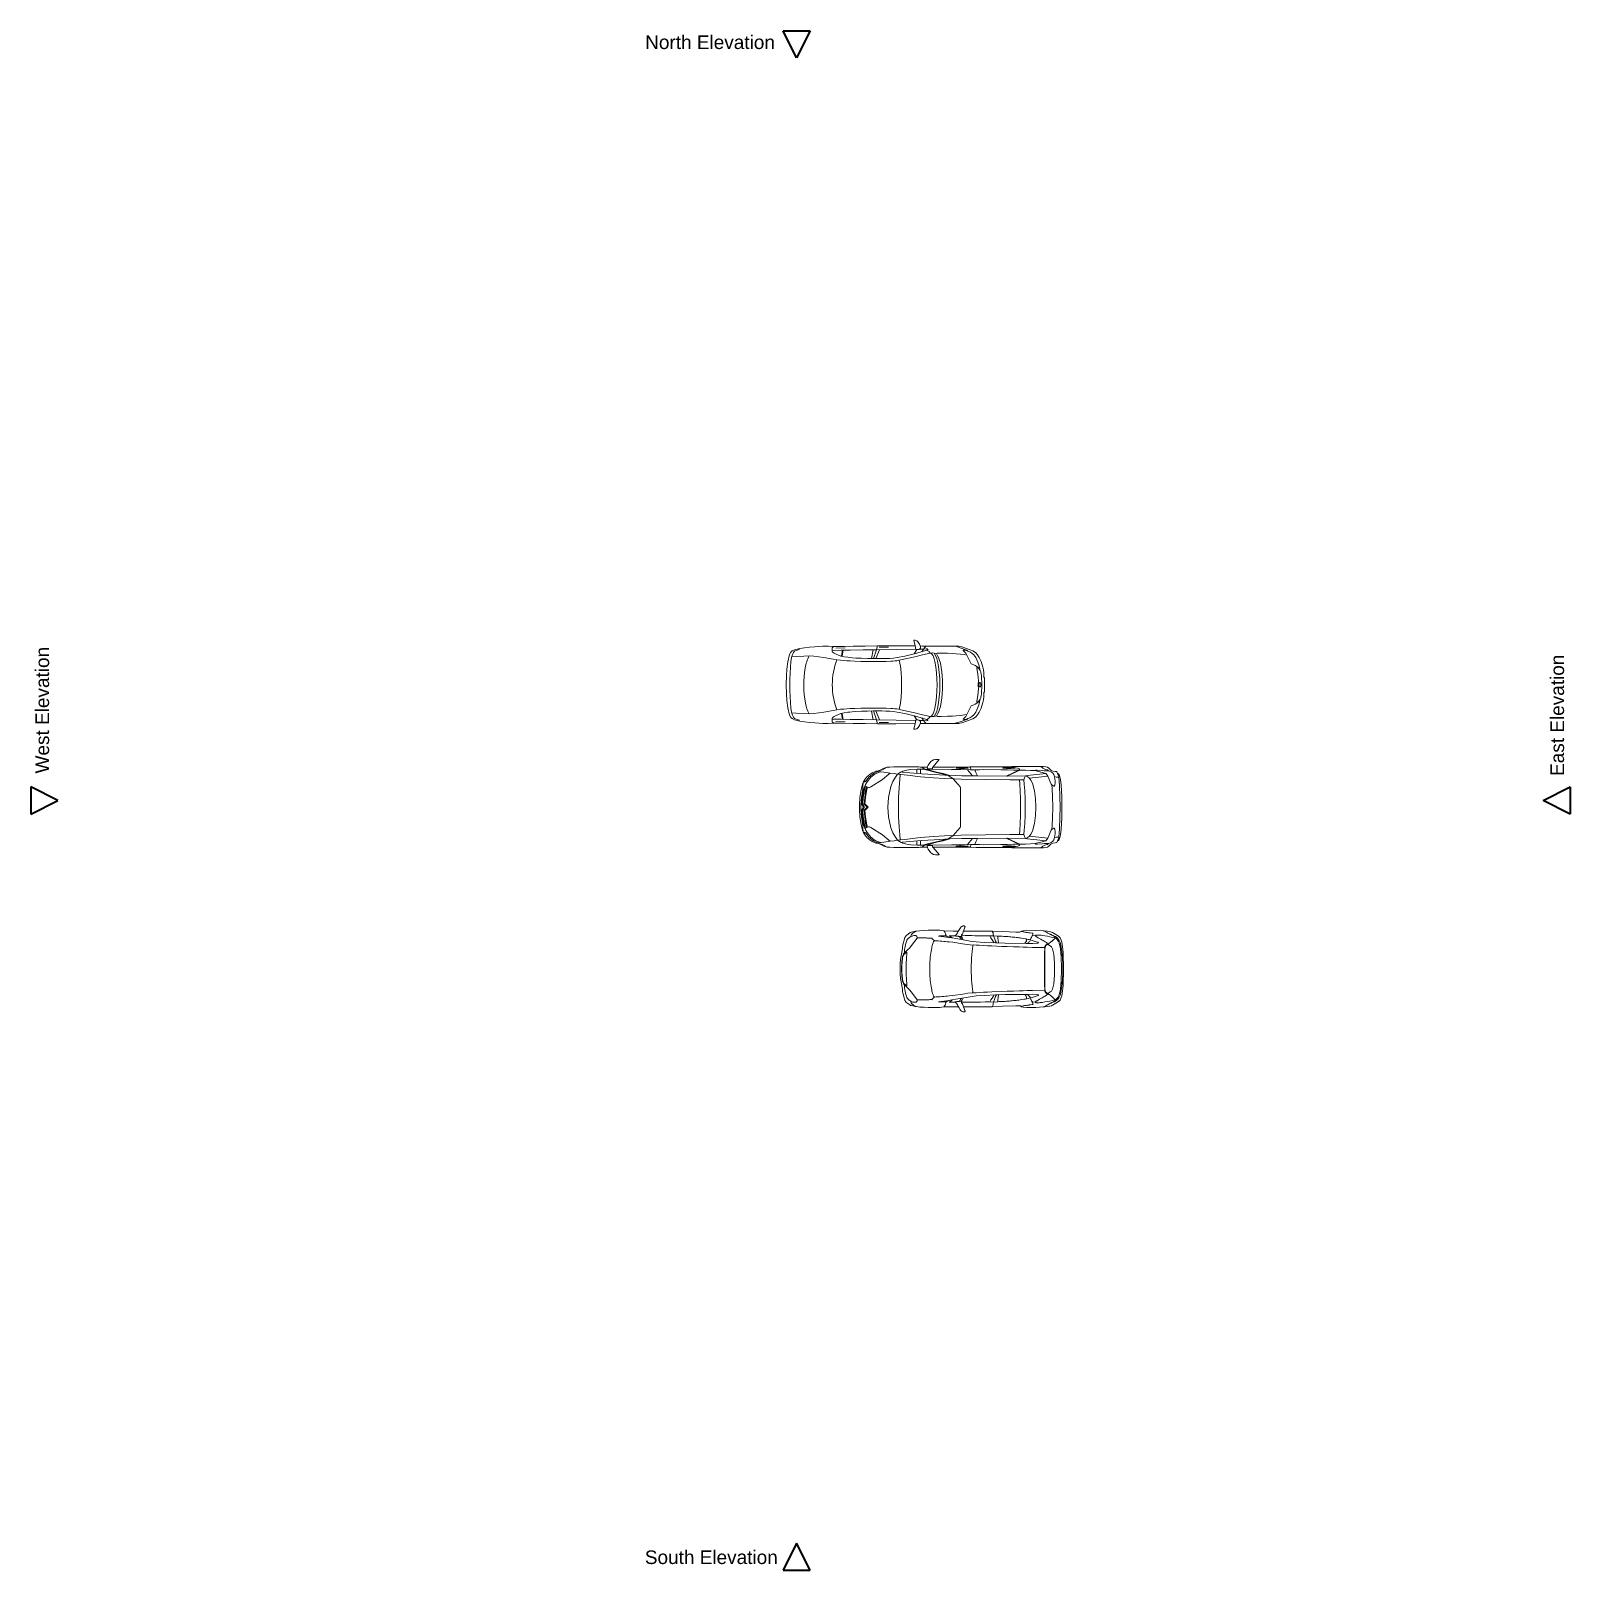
# Model space of a CAD drawing. Header units: millimetres. Extents: x -6000 to 28000, y -6000 to 27998.
import ezdxf

# ---------------------------------------------------------------- set-up
doc = ezdxf.new("R2010")
doc.units = ezdxf.units.MM
doc.header["$MEASUREMENT"] = 0
doc.linetypes.add('Wipeout_Contour', pattern=[1000, 0, -1000])
doc.layers.add('Interior - Furniture', color=7, linetype='Continuous')
doc.layers.add('Marker - Elevation', color=7, linetype='Continuous')
doc.layers.add('Interior - Furniture _Pen_No__4', color=104, linetype='Continuous', lineweight=20, true_color=0x029e21)
doc.layers.add('Marker - Elevation_Pen_No__25', color=161, linetype='Continuous', lineweight=35, true_color=0x40a5ff)
doc.layers.add('Marker - Elevation_Pen_No__6', color=5, linetype='Continuous', lineweight=35)
doc.styles.add('GENERATED_STYLE_1', font='arial.ttf')

# ---------------------------------------------------------------- blocks, each defined once
blk = doc.blocks.new('Car 05 18')
at = {"layer": 'Interior - Furniture _Pen_No__4', "linetype": 'Continuous'}
for p, q in [((-785, 722), (-815, 668)), ((-758, 747), (-785, 722)), ((-706, 776), (-758, 747)), ((-729, 716), (-751, 670)), ((-701, 743), (-729, 716)), ((-585, 801), (-706, 776)), ((-665, 761), (-701, 743)), ((-627, 772), (-665, 761)), ((-595, 778), (-627, 772)), ((-483, 817), (-585, 801)), ((-372, 830), (-483, 817)), ((-252, 841), (-372, 830)), ((-168, 845), (-252, 841)), ((-78, 851), (-168, 845)), ((-24, 852), (-78, 851)), ((40, 852), (-24, 852)), ((231, 846), (40, 852)), ((125, 791), (129, 820)), ((126, 744), (125, 791)), ((327, 762), (125, 756)), ((132, 723), (126, 744)), ((129, 820), (139, 832)), ((147, 711), (132, 723)), ((139, 832), (165, 840)), ((171, 697), (147, 711)), ((165, 840), (195, 844)), ((213, 677), (171, 697)), ((195, 844), (231, 846)), ((211, 809), (418, 816)), ((400, 848), (231, 846)), ((522, 765), (327, 762)), ((339, 683), (330, 634)), ((355, 762), (339, 683)), ((357, 683), (347, 629)), ((373, 763), (357, 683)), ((591, 852), (400, 848)), ((814, 769), (522, 765)), ((857, 856), (591, 852)), ((1109, 774), (814, 769)), ((1130, 859), (857, 856)), ((1036, 773), (997, 579)), ((1042, 578), (1108, 774)), ((1173, 775), (1090, 578)), ((1115, 809), (1109, 774)), ((1109, 774), (1538, 780)), ((1120, 833), (1115, 809)), ((1121, 838), (1120, 836)), ((1120, 836), (1120, 833)), ((1130, 859), (1121, 838)), ((1536, 860), (1130, 859)), ((1163, 830), (1220, 829)), ((1220, 829), (1370, 831)), ((1958, 858), (1536, 860)), ((1538, 780), (1975, 786)), ((2000, 702), (1730, 634)), ((1961, 983), (1929, 983)), ((1929, 983), (1958, 858)), ((1939, 686), (1996, 777)), ((1958, 858), (1977, 777)), ((1997, 975), (1961, 983)), ((1977, 777), (2020, 777)), ((2027, 945), (1997, 975)), ((2000, 702), (2214, 763)), ((2020, 777), (2044, 783)), ((2055, 898), (2027, 945)), ((2044, 783), (2063, 792)), ((2068, 858), (2055, 898)), ((2063, 792), (2070, 800)), ((2069, 788), (2065, 794)), ((2120, 857), (2068, 858)), ((2075, 836), (2068, 858)), ((2069, 788), (2148, 790)), ((2070, 800), (2075, 809)), ((2075, 809), (2075, 836)), ((2107, 732), (2148, 790)), ((2193, 856), (2120, 857)), ((2122, 660), (2294, 698)), ((2148, 790), (2167, 814)), ((2148, 790), (2206, 792)), ((2167, 814), (2182, 834)), ((2182, 834), (2193, 856)), ((2808, 853), (2193, 856)), ((2206, 792), (2227, 791)), ((2227, 770), (2214, 763)), ((2214, 763), (2238, 752)), ((2227, 791), (2233, 790)), ((2234, 774), (2227, 770)), ((2233, 790), (2238, 787)), ((2238, 777), (2234, 774)), ((2241, 784), (2238, 787)), ((2238, 777), (2241, 781)), ((2238, 752), (2259, 740)), ((2241, 781), (2241, 784)), ((2259, 740), (2269, 731)), ((2269, 731), (2279, 722)), ((2279, 722), (2294, 698)), ((2294, 698), (2317, 701)), ((2294, 698), (2294, 698)), ((2317, 701), (2346, 703)), ((2355, 640), (2317, 701)), ((2346, 703), (2379, 702)), ((2410, 649), (2379, 702)), ((2379, 702), (2411, 694)), ((2411, 694), (2411, 694)), ((2429, 682), (2411, 694)), ((2429, 682), (2457, 700)), ((2429, 682), (2429, 682)), ((2429, 682), (2457, 640)), ((2457, 700), (2535, 698)), ((2535, 698), (2535, 698)), ((2535, 698), (2673, 696)), ((2673, 696), (2787, 691)), ((2787, 691), (2868, 687)), ((2856, 853), (2808, 853)), ((2808, 853), (2877, 843)), ((2891, 853), (2856, 853)), ((2868, 687), (2960, 679)), ((2960, 679), (2868, 687)), ((2877, 843), (2954, 814)), ((2923, 852), (2891, 853)), ((2904, 833), (2905, 833)), ((2945, 849), (2923, 852)), ((2990, 840), (2945, 849)), ((2954, 814), (3076, 775)), ((3014, 833), (2990, 840)), ((3154, 783), (3014, 833)), ((3022, 758), (3024, 762)), ((3024, 754), (3022, 758)), ((3024, 762), (3035, 765)), ((3038, 743), (3024, 754)), ((3035, 765), (3047, 764)), ((3051, 731), (3038, 743)), ((3047, 764), (3061, 763)), ((3065, 715), (3051, 731)), ((3061, 763), (3090, 757)), ((3077, 698), (3065, 715)), ((3100, 763), (3076, 775)), ((3100, 657), (3077, 698)), ((3090, 757), (3108, 751)), ((3114, 753), (3100, 763)), ((3108, 751), (3123, 746)), ((3123, 746), (3114, 753)), ((3170, 727), (3123, 746)), ((3236, 748), (3154, 783)), ((3212, 701), (3170, 727)), ((3254, 663), (3212, 701)), ((3269, 728), (3236, 748)), ((3299, 706), (3269, 728)), ((3337, 663), (3299, 706)), ((-875, 345), (-883, 195)), ((-855, 511), (-875, 345)), ((-815, 668), (-855, 511)), ((-795, 391), (-802, 259)), ((-783, 510), (-795, 391)), ((-768, 602), (-783, 510)), ((-768, 602), (-751, 670)), ((-764, 617), (-666, 624)), ((-666, 624), (-501, 634)), ((-501, 634), (-383, 642)), ((-383, 642), (-274, 631)), ((-274, 631), (-56, 601)), ((-56, 601), (146, 567)), ((146, 567), (233, 552)), ((266, 655), (213, 677)), ((233, 552), (315, 541)), ((319, 636), (266, 655)), ((315, 541), (384, 535)), ((393, 618), (319, 636)), ((384, 535), (454, 530)), ((475, 607), (393, 618)), ((454, 530), (526, 526)), ((521, 602), (475, 607)), ((570, 597), (521, 602)), ((526, 526), (628, 522)), ((653, 591), (570, 597)), ((628, 522), (757, 518)), ((773, 585), (653, 591)), ((757, 518), (1323, 518)), ((907, 580), (773, 585)), ((1042, 578), (907, 580)), ((1228, 578), (1042, 578)), ((1316, 580), (1228, 578)), ((1403, 584), (1316, 580)), ((1323, 518), (1420, 522)), ((1484, 590), (1403, 584)), ((1420, 522), (1467, 524)), ((1467, 524), (1511, 528)), ((1562, 601), (1484, 590)), ((1511, 528), (1554, 533)), ((1554, 533), (1597, 541)), ((1730, 634), (1562, 601)), ((1597, 541), (1597, 541)), ((1611, 544), (1780, 582)), ((1780, 582), (1953, 621)), ((1953, 621), (2122, 660)), ((2380, 575), (2355, 640)), ((2397, 514), (2380, 575)), ((2419, 396), (2397, 514)), ((2436, 583), (2410, 649)), ((2434, 266), (2419, 396)), ((2454, 522), (2436, 583)), ((2478, 401), (2454, 522)), ((2457, 640), (2487, 574)), ((2494, 269), (2478, 401)), ((2487, 574), (2492, 562)), ((2492, 562), (2518, 477)), ((2518, 477), (2538, 384)), ((2538, 384), (2551, 286)), ((2960, 679), (3047, 666)), ((3047, 666), (3100, 657)), ((3153, 554), (3100, 657)), ((3190, 476), (3153, 554)), ((3199, 467), (3190, 476)), ((3221, 454), (3199, 467)), ((3256, 439), (3221, 454)), ((3302, 603), (3254, 663)), ((3288, 425), (3256, 439)), ((3319, 408), (3288, 425)), ((3302, 603), (3346, 501)), ((3353, 384), (3319, 408)), ((3325, 377), (3321, 370)), ((3321, 370), (3321, 362)), ((3321, 362), (3338, 277)), ((3328, 380), (3325, 377)), ((3338, 379), (3328, 380)), ((3374, 604), (3337, 663)), ((3364, 358), (3338, 379)), ((3346, 501), (3374, 420)), ((3377, 360), (3353, 384)), ((3397, 316), (3364, 358)), ((3418, 513), (3374, 604)), ((3391, 344), (3374, 420)), ((3391, 344), (3377, 360)), ((3457, 393), (3418, 513)), ((3468, 331), (3457, 393)), ((-883, 195), (-885, 0)), ((-885, 0), (-883, -195)), ((-807, 125), (-808, 0)), ((-807, -125), (-808, 0)), ((-802, 259), (-807, 125)), ((2442, 132), (2434, 266)), ((2444, 0), (2442, 132)), ((2444, 0), (2442, -132)), ((2503, 133), (2494, 269)), ((2506, 0), (2503, 133)), ((2551, 286), (2560, 194)), ((2560, 194), (2564, 101)), ((2564, 101), (2566, 0)), ((2564, -101), (2566, 0)), ((3338, 277), (3352, 173)), ((3352, 173), (3358, 76)), ((3354, 28), (3358, 76)), ((3354, 28), (3354, -1)), ((3354, -28), (3354, 1)), ((3371, 12), (3370, -1)), ((3371, -12), (3370, 1)), ((3372, 24), (3371, 12)), ((3376, 39), (3372, 24)), ((3382, 47), (3376, 39)), ((3386, 48), (3382, 47)), ((3386, 48), (3394, 48)), ((3399, 47), (3394, 48)), ((3408, 289), (3397, 316)), ((3404, 39), (3399, 47)), ((3404, 39), (3408, 24)), ((3408, 289), (3414, 267)), ((3408, 24), (3410, 8)), ((3410, 8), (3410, 0)), ((3414, 267), (3418, 243)), ((3418, 243), (3424, 201)), ((3424, 201), (3428, 152)), ((3432, 40), (3428, 152)), ((3432, 57), (3432, 57)), ((3432, 0), (3432, 40)), ((3432, 0), (3432, -40)), ((3474, 264), (3468, 331)), ((3478, 200), (3474, 264)), ((3479, 165), (3478, 200)), ((3490, 165), (3479, 165)), ((3490, -165), (3490, 165)), ((-883, -195), (-875, -345)), ((-802, -259), (-807, -125)), ((-795, -391), (-802, -259)), ((2434, -266), (2419, -396)), ((2442, -132), (2434, -266)), ((2494, -269), (2478, -401)), ((2503, -133), (2494, -269)), ((2506, 0), (2503, -133)), ((2538, -384), (2551, -286)), ((2551, -286), (2560, -194)), ((2560, -194), (2564, -101)), ((3321, -362), (3338, -277)), ((3338, -277), (3352, -173)), ((3352, -173), (3358, -76)), ((3354, -28), (3358, -76)), ((3397, -316), (3364, -358)), ((3372, -24), (3371, -12)), ((3376, -39), (3372, -24)), ((3382, -47), (3376, -39)), ((3386, -48), (3382, -47)), ((3386, -48), (3394, -48)), ((3399, -47), (3394, -48)), ((3408, -289), (3397, -316)), ((3404, -39), (3399, -47)), ((3404, -39), (3408, -24)), ((3408, -24), (3410, -8)), ((3408, -289), (3414, -267)), ((3410, -8), (3410, 0)), ((3414, -267), (3418, -243)), ((3418, -243), (3424, -201)), ((3424, -201), (3428, -152)), ((3432, -40), (3428, -152)), ((3432, -57), (3432, -57)), ((3457, -393), (3468, -331)), ((3468, -331), (3474, -264)), ((3474, -264), (3478, -200)), ((3478, -200), (3479, -165)), ((3479, -165), (3490, -165)), ((-875, -345), (-855, -511)), ((-855, -511), (-815, -668)), ((-815, -668), (-785, -722)), ((-783, -510), (-795, -391)), ((-768, -602), (-783, -510)), ((-768, -602), (-751, -670)), ((-764, -617), (-666, -624)), ((-729, -716), (-751, -670)), ((-666, -624), (-501, -634)), ((-501, -634), (-383, -642)), ((-383, -642), (-274, -631)), ((-274, -631), (-56, -601)), ((-56, -601), (146, -567)), ((146, -567), (233, -552)), ((213, -677), (171, -697)), ((266, -655), (213, -677)), ((233, -552), (315, -541)), ((319, -636), (266, -655)), ((315, -541), (384, -535)), ((393, -618), (319, -636)), ((339, -683), (330, -634)), ((357, -683), (347, -629)), ((384, -535), (454, -530)), ((475, -607), (393, -618)), ((454, -530), (526, -526)), ((521, -602), (475, -607)), ((570, -597), (521, -602)), ((526, -526), (628, -522)), ((653, -591), (570, -597)), ((628, -522), (757, -518)), ((773, -585), (653, -591)), ((757, -518), (1323, -518)), ((907, -580), (773, -585)), ((1042, -578), (907, -580)), ((1036, -773), (997, -579)), ((1042, -578), (1108, -774)), ((1228, -578), (1042, -578)), ((1173, -775), (1090, -578)), ((1316, -580), (1228, -578)), ((1403, -584), (1316, -580)), ((1323, -518), (1420, -522)), ((1484, -590), (1403, -584)), ((1420, -522), (1467, -524)), ((1467, -524), (1511, -528)), ((1562, -601), (1484, -590)), ((1511, -528), (1554, -533)), ((1554, -533), (1597, -541)), ((1730, -634), (1562, -601)), ((1597, -541), (1597, -541)), ((1611, -544), (1780, -582)), ((2000, -702), (1730, -634)), ((1780, -582), (1953, -621)), ((1953, -621), (2122, -660)), ((2122, -660), (2294, -698)), ((2355, -640), (2317, -701)), ((2380, -575), (2355, -640)), ((2410, -649), (2379, -702)), ((2397, -514), (2380, -575)), ((2419, -396), (2397, -514)), ((2436, -583), (2410, -649)), ((2429, -682), (2457, -640)), ((2454, -522), (2436, -583)), ((2478, -401), (2454, -522)), ((2457, -640), (2487, -574)), ((2487, -574), (2492, -562)), ((2492, -562), (2518, -477)), ((2518, -477), (2538, -384)), ((2868, -687), (2960, -679)), ((2960, -679), (2868, -687)), ((2960, -679), (3047, -666)), ((3047, -666), (3100, -657)), ((3100, -657), (3077, -698)), ((3153, -554), (3100, -657)), ((3190, -476), (3153, -554)), ((3199, -467), (3190, -476)), ((3221, -454), (3199, -467)), ((3254, -663), (3212, -701)), ((3256, -439), (3221, -454)), ((3302, -603), (3254, -663)), ((3288, -425), (3256, -439)), ((3319, -408), (3288, -425)), ((3299, -706), (3337, -663)), ((3302, -603), (3346, -501)), ((3353, -384), (3319, -408)), ((3321, -370), (3321, -362)), ((3325, -377), (3321, -370)), ((3328, -380), (3325, -377)), ((3338, -379), (3328, -380)), ((3337, -663), (3374, -604)), ((3364, -358), (3338, -379)), ((3346, -501), (3374, -420)), ((3377, -360), (3353, -384)), ((3391, -344), (3374, -420)), ((3374, -604), (3418, -513)), ((3391, -344), (3377, -360)), ((3418, -513), (3457, -393)), ((-785, -722), (-758, -747)), ((-758, -747), (-706, -776)), ((-701, -743), (-729, -716)), ((-706, -776), (-585, -801)), ((-665, -761), (-701, -743)), ((-627, -772), (-665, -761)), ((-595, -778), (-627, -772)), ((-585, -801), (-483, -817)), ((-483, -817), (-372, -830)), ((-372, -830), (-252, -841)), ((-252, -841), (-168, -845)), ((-168, -845), (-78, -851)), ((-78, -851), (-24, -852)), ((-24, -852), (40, -852)), ((40, -852), (231, -846)), ((126, -744), (125, -791)), ((327, -762), (125, -756)), ((125, -791), (129, -820)), ((132, -723), (126, -744)), ((129, -820), (139, -832)), ((147, -711), (132, -723)), ((139, -832), (165, -840)), ((171, -697), (147, -711)), ((165, -840), (195, -844)), ((195, -844), (231, -846)), ((211, -809), (418, -816)), ((231, -846), (400, -848)), ((522, -765), (327, -762)), ((355, -762), (339, -683)), ((373, -763), (357, -683)), ((400, -848), (591, -852)), ((814, -769), (522, -765)), ((591, -852), (857, -856)), ((1109, -774), (814, -769)), ((857, -856), (1130, -859)), ((1109, -774), (1538, -780)), ((1115, -809), (1109, -774)), ((1120, -833), (1115, -809)), ((1120, -836), (1120, -833)), ((1121, -838), (1120, -836)), ((1130, -859), (1121, -838)), ((1130, -859), (1536, -860)), ((1163, -830), (1220, -829)), ((1220, -829), (1370, -831)), ((1536, -860), (1958, -858)), ((1538, -780), (1975, -786)), ((1958, -858), (1929, -983)), ((1929, -983), (1961, -983)), ((1939, -686), (1996, -777)), ((1958, -858), (1977, -777)), ((1961, -983), (1997, -975)), ((1977, -777), (2020, -777)), ((1997, -975), (2027, -945)), ((2000, -702), (2214, -763)), ((2020, -777), (2044, -783)), ((2027, -945), (2055, -898)), ((2044, -783), (2063, -792)), ((2055, -898), (2068, -858)), ((2063, -792), (2070, -800)), ((2069, -788), (2065, -794)), ((2075, -836), (2068, -858)), ((2068, -858), (2120, -857)), ((2069, -788), (2148, -790)), ((2070, -800), (2075, -809)), ((2075, -809), (2075, -836)), ((2107, -732), (2148, -790)), ((2120, -857), (2193, -856)), ((2148, -790), (2167, -814)), ((2148, -790), (2206, -792)), ((2167, -814), (2182, -834)), ((2182, -834), (2193, -856)), ((2193, -856), (2808, -853)), ((2206, -792), (2227, -791)), ((2214, -763), (2238, -752)), ((2227, -770), (2214, -763)), ((2234, -774), (2227, -770)), ((2227, -791), (2233, -790)), ((2233, -790), (2238, -787)), ((2238, -777), (2234, -774)), ((2238, -752), (2259, -740)), ((2238, -777), (2241, -781)), ((2241, -784), (2238, -787)), ((2241, -781), (2241, -784)), ((2259, -740), (2269, -731)), ((2269, -731), (2279, -722)), ((2279, -722), (2294, -698)), ((2294, -698), (2317, -701)), ((2294, -698), (2294, -698)), ((2317, -701), (2346, -703)), ((2346, -703), (2379, -702)), ((2379, -702), (2411, -694)), ((2429, -682), (2411, -694)), ((2411, -694), (2411, -694)), ((2429, -682), (2429, -682)), ((2429, -682), (2457, -700)), ((2457, -700), (2535, -698)), ((2535, -698), (2673, -696)), ((2535, -698), (2535, -698)), ((2673, -696), (2787, -691)), ((2787, -691), (2868, -687)), ((2808, -853), (2877, -843)), ((2808, -853), (2856, -853)), ((2856, -853), (2891, -853)), ((2877, -843), (2954, -814)), ((2891, -853), (2923, -852)), ((2923, -852), (2945, -849)), ((2945, -849), (2990, -840)), ((2954, -814), (3076, -775)), ((2990, -840), (3014, -833)), ((3014, -833), (3154, -783)), ((3024, -754), (3022, -758)), ((3022, -758), (3024, -762)), ((3038, -743), (3024, -754)), ((3024, -762), (3035, -765)), ((3035, -765), (3047, -764)), ((3051, -731), (3038, -743)), ((3047, -764), (3061, -763)), ((3065, -715), (3051, -731)), ((3061, -763), (3090, -757)), ((3077, -698), (3065, -715)), ((3100, -763), (3076, -775)), ((3090, -757), (3108, -751)), ((3114, -753), (3100, -763)), ((3108, -751), (3123, -746)), ((3123, -746), (3114, -753)), ((3170, -727), (3123, -746)), ((3154, -783), (3236, -748)), ((3212, -701), (3170, -727)), ((3236, -748), (3269, -728)), ((3269, -728), (3299, -706))]:
    blk.add_line(p, q, dxfattribs=at)
for centre, radius, start, end in [((1856, -2), 2354, 170.8804, 189.9223), ((493, 218), 973, 154.1545, 170.9117), ((1650, 0), 1520, 158.6992, 201.3008), ((-1245, 0), 2907, 349.2142, 10.7858), ((493, -218), 973, 191.2305, 205.8455)]:
    blk.add_arc(centre, radius, start, end, dxfattribs=at)
blk = doc.blocks.new('Minivan 18')
at = {"layer": 'Interior - Furniture _Pen_No__4', "linetype": 'Continuous'}
for p, q in [((645, 1007), (666, 1026)), ((666, 1026), (704, 1045)), ((826, 1049), (696, 888)), ((704, 1045), (747, 1050)), ((747, 1050), (823, 1050)), ((823, 1050), (826, 1049)), ((-767, 667), (-696, 729)), ((-713, 667), (-624, 741)), ((-696, 729), (-652, 756)), ((-682, 665), (-585, 737)), ((-652, 756), (-636, 766)), ((-636, 766), (-572, 791)), ((-624, 741), (-525, 787)), ((-585, 737), (-465, 778)), ((-572, 791), (-567, 793)), ((-567, 793), (-515, 804)), ((-558, 794), (-567, 793)), ((-549, 793), (-558, 794)), ((-548, 792), (-549, 793)), ((-548, 792), (-477, 807)), ((-520, 788), (-548, 792)), ((-525, 787), (-520, 788)), ((-460, 780), (-520, 788)), ((-515, 804), (-472, 818)), ((-477, 807), (-420, 826)), ((-472, 818), (-391, 863)), ((-465, 778), (-460, 780)), ((-389, 771), (-460, 780)), ((-283, 726), (-425, 613)), ((-420, 826), (-319, 880)), ((-391, 863), (-362, 872)), ((-389, 771), (-249, 753)), ((-362, 872), (-322, 880)), ((-322, 880), (-319, 880)), ((-319, 880), (-261, 886)), ((-249, 753), (-283, 726)), ((-261, 886), (-173, 889)), ((-161, 742), (-249, 753)), ((-173, 889), (-74, 889)), ((-161, 742), (-161, 742)), ((-89, 732), (-161, 742)), ((-89, 732), (-152, 644)), ((-89, 732), (-30, 767)), ((-89, 732), (131, 704)), ((-74, 889), (28, 889)), ((-40, 608), (-29, 722)), ((-30, 767), (-7, 777)), ((-25, 769), (-30, 767)), ((27, 792), (-7, 777)), ((-7, 777), (11, 775)), ((11, 775), (181, 758)), ((27, 792), (23, 790)), ((114, 818), (27, 792)), ((28, 889), (120, 889)), ((203, 833), (114, 818)), ((120, 889), (207, 890)), ((131, 704), (416, 673)), ((133, 815), (133, 815)), ((181, 758), (439, 736)), ((345, 841), (203, 833)), ((207, 890), (269, 890)), ((269, 890), (330, 890)), ((330, 890), (379, 889)), ((333, 840), (339, 745)), ((498, 841), (345, 841)), ((379, 889), (407, 886)), ((407, 886), (440, 880)), ((416, 738), (416, 841)), ((439, 736), (719, 718)), ((440, 880), (473, 881)), ((462, 875), (463, 881)), ((463, 867), (462, 875)), ((474, 858), (463, 867)), ((469, 841), (604, 806)), ((473, 881), (570, 884)), ((509, 840), (474, 858)), ((498, 841), (509, 840)), ((1104, 833), (509, 840)), ((646, 809), (531, 840)), ((570, 884), (566, 853)), ((566, 853), (683, 850)), ((570, 884), (571, 895)), ((571, 895), (585, 931)), ((585, 931), (645, 1007)), ((604, 806), (732, 773)), ((774, 776), (646, 809)), ((686, 885), (683, 850)), ((696, 888), (686, 886)), ((686, 886), (686, 886)), ((686, 886), (686, 885)), ((686, 885), (1171, 885)), ((719, 718), (956, 706)), ((732, 773), (859, 740)), ((916, 740), (774, 776)), ((859, 740), (1001, 705)), ((1062, 702), (916, 740)), ((956, 706), (1018, 704)), ((1018, 704), (1038, 703)), ((1018, 704), (1141, 624)), ((1038, 703), (1327, 695)), ((1309, 829), (1104, 833)), ((1171, 885), (1504, 887)), ((1205, 859), (1207, 867)), ((1206, 859), (1205, 859)), ((1209, 859), (1206, 859)), ((1207, 867), (1211, 870)), ((1259, 859), (1209, 859)), ((1211, 870), (1246, 877)), ((1246, 877), (1273, 881)), ((1260, 859), (1259, 859)), ((1272, 866), (1260, 859)), ((1264, 860), (1282, 863)), ((1282, 856), (1264, 860)), ((1322, 873), (1272, 866)), ((1273, 881), (1323, 885)), ((1282, 863), (1337, 864)), ((1336, 855), (1282, 856)), ((1524, 826), (1309, 829)), ((1377, 870), (1322, 873)), ((1323, 885), (1377, 885)), ((1327, 695), (1549, 691)), ((1388, 856), (1336, 855)), ((1337, 864), (1389, 863)), ((1377, 885), (1409, 882)), ((1401, 866), (1377, 870)), ((1404, 860), (1388, 856)), ((1389, 863), (1404, 860)), ((1410, 859), (1401, 866)), ((1409, 882), (1443, 877)), ((1412, 859), (1410, 859)), ((1467, 859), (1412, 859)), ((1443, 877), (1466, 873)), ((1458, 827), (1566, 691)), ((1467, 859), (1466, 873)), ((1504, 887), (1511, 887)), ((1511, 887), (1646, 888)), ((1511, 876), (1511, 887)), ((1515, 875), (1511, 876)), ((1520, 867), (1515, 875)), ((1524, 860), (1520, 867)), ((1527, 849), (1524, 860)), ((1524, 826), (1533, 826)), ((1533, 826), (1527, 849)), ((1599, 825), (1533, 826)), ((1549, 691), (1566, 691)), ((1566, 691), (1676, 689)), ((1671, 826), (1599, 825)), ((1628, 801), (1617, 825)), ((1642, 767), (1628, 801)), ((1657, 733), (1642, 767)), ((1646, 888), (1779, 888)), ((1676, 689), (1657, 733)), ((1724, 828), (1671, 826)), ((1676, 689), (2331, 688)), ((1798, 830), (1724, 828)), ((1779, 888), (2152, 889)), ((2193, 825), (1798, 830)), ((2152, 889), (2273, 889)), ((2332, 823), (2193, 825)), ((2236, 859), (2238, 867)), ((2291, 858), (2236, 859)), ((2238, 867), (2242, 869)), ((2242, 869), (2277, 876)), ((2273, 889), (2281, 889)), ((2277, 876), (2304, 880)), ((2281, 889), (2413, 890)), ((2301, 879), (2281, 889)), ((2303, 866), (2291, 858)), ((2300, 860), (2316, 863)), ((2316, 856), (2300, 860)), ((2353, 872), (2303, 866)), ((2304, 880), (2354, 884)), ((2589, 818), (2313, 688)), ((2316, 863), (2370, 863)), ((2368, 854), (2316, 856)), ((2331, 688), (2738, 692)), ((2342, 692), (2331, 688)), ((2331, 688), (2331, 688)), ((2331, 688), (2331, 688)), ((2470, 820), (2332, 823)), ((2342, 692), (2611, 818)), ((2408, 870), (2353, 872)), ((2354, 884), (2408, 884)), ((2418, 856), (2368, 854)), ((2370, 863), (2420, 863)), ((2385, 884), (2413, 890)), ((2408, 884), (2440, 881)), ((2432, 865), (2408, 870)), ((2413, 890), (2436, 896)), ((2433, 860), (2418, 856)), ((2420, 863), (2433, 860)), ((2442, 858), (2432, 865)), ((2436, 896), (2469, 899)), ((2440, 881), (2474, 877)), ((2442, 858), (2498, 858)), ((2469, 899), (2522, 901)), ((2611, 818), (2470, 820)), ((2474, 877), (2493, 873)), ((2493, 873), (2496, 872)), ((2497, 870), (2496, 872)), ((2497, 867), (2497, 870)), ((2497, 870), (2523, 867)), ((2498, 858), (2497, 867)), ((2522, 901), (2588, 901)), ((2523, 867), (2565, 860)), ((2565, 860), (2595, 849)), ((2588, 901), (2672, 901)), ((2595, 849), (2607, 837)), ((2607, 837), (2611, 818)), ((2611, 818), (2618, 818)), ((2738, 817), (2618, 818)), ((2672, 901), (2770, 901)), ((2738, 692), (2714, 651)), ((2846, 813), (2738, 817)), ((2738, 692), (2772, 696)), ((2738, 692), (2750, 690)), ((2814, 646), (2750, 690)), ((2770, 901), (2865, 901)), ((2839, 705), (2772, 696)), ((2984, 719), (2839, 705)), ((2946, 806), (2846, 813)), ((2865, 901), (2966, 901)), ((2946, 806), (2966, 815)), ((2946, 806), (3108, 768)), ((2966, 901), (3055, 901)), ((2966, 815), (2995, 818)), ((3119, 733), (2984, 719)), ((2995, 818), (3107, 808)), ((3055, 901), (3075, 900)), ((3075, 900), (3122, 862)), ((3075, 900), (3078, 900)), ((3078, 900), (3134, 898)), ((3107, 808), (3146, 804)), ((3108, 768), (3184, 741)), ((3184, 741), (3119, 733)), ((3122, 862), (3167, 839)), ((3134, 898), (3184, 892)), ((3146, 804), (3173, 803)), ((3162, 680), (3230, 687)), ((3167, 839), (3205, 826)), ((3173, 803), (3206, 803)), ((3184, 892), (3223, 882)), ((3195, 736), (3184, 741)), ((3230, 687), (3195, 736)), ((3205, 826), (3220, 821)), ((3206, 803), (3231, 802)), ((3220, 821), (3230, 815)), ((3223, 882), (3252, 861)), ((3230, 815), (3245, 800)), ((3230, 687), (3255, 632)), ((3231, 802), (3247, 800)), ((3247, 800), (3268, 795)), ((3252, 861), (3300, 807)), ((3268, 795), (3303, 780)), ((3300, 807), (3342, 798)), ((3303, 780), (3340, 754)), ((3340, 754), (3363, 720)), ((3342, 798), (3394, 790)), ((3363, 720), (3376, 673)), ((3394, 790), (3420, 784)), ((3420, 784), (3429, 778)), ((3429, 778), (3446, 745)), ((3462, 708), (3446, 745)), ((3446, 745), (3464, 734)), ((3462, 708), (3473, 661)), ((3464, 734), (3479, 711)), ((3479, 711), (3496, 668)), ((-919, 217), (-895, 380)), ((-895, 380), (-863, 508)), ((-887, 217), (-864, 363)), ((-864, 363), (-858, 420)), ((-838, 380), (-864, 217)), ((-863, 508), (-838, 569)), ((-858, 420), (-857, 443)), ((-857, 479), (-848, 532)), ((-857, 443), (-857, 479)), ((-848, 532), (-838, 569)), ((-848, 217), (-821, 380)), ((-838, 569), (-821, 596)), ((-812, 465), (-838, 380)), ((-821, 596), (-796, 635)), ((-821, 380), (-798, 460)), ((-810, 605), (-819, 567)), ((-819, 567), (-817, 549)), ((-817, 549), (-790, 576)), ((-794, 351), (-815, 217)), ((-808, 469), (-812, 465)), ((-796, 635), (-810, 605)), ((-806, 469), (-808, 469)), ((-806, 469), (-795, 502)), ((-799, 465), (-806, 469)), ((-768, 448), (-799, 465)), ((-798, 460), (-799, 465)), ((-799, 217), (-778, 351)), ((-796, 635), (-778, 656)), ((-795, 502), (-762, 563)), ((-780, 418), (-794, 351)), ((-790, 576), (-713, 667)), ((-771, 447), (-780, 418)), ((-778, 656), (-767, 667)), ((-778, 351), (-764, 418)), ((-770, 448), (-771, 447)), ((-770, 448), (-768, 448)), ((-756, 443), (-768, 448)), ((-764, 418), (-757, 440)), ((-762, 563), (-682, 665)), ((-757, 440), (-756, 443)), ((-733, 437), (-756, 443)), ((-710, 437), (-733, 437)), ((-682, 449), (-710, 437)), ((-425, 613), (-682, 449)), ((-241, 453), (-288, 217)), ((-192, 570), (-241, 453)), ((-152, 644), (-192, 570)), ((-65, 217), (-55, 434)), ((-55, 434), (-40, 608)), ((416, 673), (705, 648)), ((705, 648), (950, 632)), ((950, 632), (1141, 624)), ((1141, 624), (1293, 446)), ((1141, 624), (1159, 623)), ((1159, 623), (1317, 619)), ((1293, 446), (1301, 430)), ((1301, 0), (1301, 430)), ((1317, 619), (2387, 606)), ((2387, 606), (2605, 605)), ((2605, 605), (2701, 605)), ((2605, 605), (2605, 602)), ((2605, 602), (2612, 508)), ((2612, 508), (2621, 363)), ((2621, 363), (2626, 181)), ((2701, 605), (2699, 601)), ((2699, 601), (2707, 508)), ((2714, 651), (2701, 605)), ((2707, 508), (2719, 362)), ((2719, 362), (2726, 181)), ((2855, 596), (2814, 646)), ((2818, 641), (2885, 649)), ((2890, 528), (2855, 596)), ((2885, 649), (3033, 665)), ((2934, 364), (2890, 528)), ((2955, 181), (2934, 364)), ((3033, 665), (3162, 680)), ((3255, 632), (3282, 561)), ((3282, 561), (3304, 506)), ((3304, 506), (3315, 490)), ((3364, 461), (3315, 490)), ((3323, 411), (3315, 490)), ((3323, 411), (3335, 227)), ((3370, 463), (3364, 461)), ((3381, 489), (3370, 463)), ((3374, 679), (3374, 679)), ((3374, 679), (3374, 679)), ((3411, 666), (3376, 675)), ((3390, 582), (3376, 673)), ((3390, 544), (3381, 489)), ((3390, 582), (3390, 544)), ((3411, 666), (3473, 661)), ((3473, 661), (3484, 481)), ((3484, 481), (3497, 226)), ((3496, 668), (3508, 611)), ((3508, 611), (3523, 489)), ((3523, 489), (3536, 233)), ((-931, 4), (-930, 54)), ((-931, 0), (-931, 4)), ((-931, 0), (-931, -4)), ((-930, 54), (-919, 217)), ((-901, 4), (-900, 52)), ((-901, 0), (-901, 4)), ((-900, 54), (-887, 217)), ((-900, 52), (-900, 54)), ((-864, 217), (-876, 56)), ((-876, 56), (-845, 0)), ((-876, -56), (-845, 0)), ((-858, 64), (-848, 217)), ((-821, 0), (-858, 64)), ((-821, 0), (-858, -64)), ((-815, 217), (-828, 67)), ((-828, 67), (-764, 0)), ((-828, -67), (-764, 0)), ((-799, 217), (-810, 75)), ((-810, 75), (-810, 76)), ((-810, 75), (-810, 75)), ((-795, 58), (-810, 75)), ((-741, 0), (-795, 58)), ((-741, 0), (-795, -58)), ((-288, 217), (-307, 0)), ((-288, -217), (-307, 0)), ((-69, 0), (-65, 217)), ((-69, 0), (-65, -217)), ((2626, 181), (2628, 4)), ((2628, 4), (2628, 0)), ((2726, 181), (2730, 4)), ((2730, 4), (2730, 0)), ((2955, 181), (2961, 4)), ((2961, 4), (2961, 0)), ((3341, 4), (3335, 227)), ((3341, 0), (3341, 4)), ((3497, 226), (3499, 0)), ((3536, 233), (3539, 0)), ((-931, -4), (-930, -54)), ((-930, -54), (-919, -217)), ((-919, -217), (-895, -380)), ((-901, 0), (-901, -4)), ((-901, -4), (-900, -52)), ((-900, -52), (-900, -54)), ((-900, -54), (-887, -217)), ((-887, -217), (-864, -363)), ((-864, -217), (-876, -56)), ((-838, -380), (-864, -217)), ((-858, -64), (-848, -217)), ((-848, -217), (-821, -380)), ((-815, -217), (-828, -67)), ((-794, -351), (-815, -217)), ((-795, -58), (-810, -75)), ((-810, -75), (-810, -75)), ((-810, -75), (-810, -76)), ((-799, -217), (-810, -75)), ((-799, -217), (-778, -351)), ((-241, -453), (-288, -217)), ((-65, -217), (-55, -434)), ((1301, 0), (1301, -430)), ((2621, -363), (2626, -181)), ((2626, -181), (2628, -4)), ((2628, -4), (2628, 0)), ((2719, -362), (2726, -181)), ((2726, -181), (2730, -4)), ((2730, -4), (2730, 0)), ((2955, -181), (2934, -364)), ((2955, -181), (2961, -4)), ((2961, -4), (2961, 0)), ((3323, -411), (3335, -227)), ((3341, -4), (3335, -227)), ((3341, 0), (3341, -4)), ((3484, -481), (3497, -226)), ((3497, -226), (3499, 0)), ((3523, -489), (3536, -233)), ((3536, -233), (3539, 0)), ((-895, -380), (-863, -508)), ((-864, -363), (-858, -420)), ((-863, -508), (-838, -569)), ((-858, -420), (-857, -443)), ((-857, -443), (-857, -479)), ((-857, -479), (-848, -532)), ((-848, -532), (-838, -569)), ((-812, -465), (-838, -380)), ((-838, -569), (-821, -596)), ((-821, -380), (-798, -460)), ((-821, -596), (-796, -635)), ((-819, -567), (-817, -549)), ((-810, -605), (-819, -567)), ((-817, -549), (-790, -576)), ((-808, -469), (-812, -465)), ((-796, -635), (-810, -605)), ((-806, -469), (-808, -469)), ((-799, -465), (-806, -469)), ((-806, -469), (-795, -502)), ((-768, -448), (-799, -465)), ((-798, -460), (-799, -465)), ((-796, -635), (-778, -656)), ((-795, -502), (-762, -563)), ((-780, -418), (-794, -351)), ((-790, -576), (-713, -667)), ((-771, -447), (-780, -418)), ((-778, -351), (-764, -418)), ((-778, -656), (-767, -667)), ((-770, -448), (-771, -447)), ((-770, -448), (-768, -448)), ((-756, -443), (-768, -448)), ((-767, -667), (-696, -729)), ((-764, -418), (-757, -440)), ((-762, -563), (-682, -665)), ((-757, -440), (-756, -443)), ((-733, -437), (-756, -443)), ((-710, -437), (-733, -437)), ((-713, -667), (-624, -741)), ((-682, -449), (-710, -437)), ((-425, -613), (-682, -449)), ((-682, -665), (-585, -737)), ((-283, -726), (-425, -613)), ((-192, -570), (-241, -453)), ((-152, -644), (-192, -570)), ((-89, -732), (-152, -644)), ((-55, -434), (-40, -608)), ((-40, -608), (-29, -722)), ((131, -704), (416, -673)), ((416, -673), (705, -648)), ((705, -648), (950, -632)), ((950, -632), (1141, -624)), ((1018, -704), (1141, -624)), ((1141, -624), (1293, -446)), ((1141, -624), (1159, -623)), ((1159, -623), (1317, -619)), ((1293, -446), (1301, -430)), ((1317, -619), (2387, -606)), ((2387, -606), (2605, -605)), ((2605, -602), (2612, -508)), ((2605, -605), (2605, -602)), ((2605, -605), (2701, -605)), ((2612, -508), (2621, -363)), ((2699, -601), (2707, -508)), ((2701, -605), (2699, -601)), ((2714, -651), (2701, -605)), ((2707, -508), (2719, -362)), ((2738, -692), (2714, -651)), ((2814, -646), (2750, -690)), ((2855, -596), (2814, -646)), ((2818, -641), (2885, -649)), ((2890, -528), (2855, -596)), ((2885, -649), (3033, -665)), ((2934, -364), (2890, -528)), ((3033, -665), (3162, -680)), ((3162, -680), (3230, -687)), ((3230, -687), (3255, -632)), ((3255, -632), (3282, -561)), ((3282, -561), (3304, -506)), ((3304, -506), (3315, -490)), ((3323, -411), (3315, -490)), ((3364, -461), (3315, -490)), ((3363, -720), (3376, -673)), ((3370, -463), (3364, -461)), ((3381, -489), (3370, -463)), ((3374, -679), (3374, -679)), ((3374, -679), (3374, -679)), ((3390, -582), (3376, -673)), ((3411, -666), (3376, -675)), ((3390, -544), (3381, -489)), ((3390, -582), (3390, -544)), ((3411, -666), (3473, -661)), ((3462, -708), (3473, -661)), ((3473, -661), (3484, -481)), ((3479, -711), (3496, -668)), ((3496, -668), (3508, -611)), ((3508, -611), (3523, -489)), ((-696, -729), (-652, -756)), ((-652, -756), (-636, -766)), ((-636, -766), (-572, -791)), ((-624, -741), (-525, -787)), ((-585, -737), (-465, -778)), ((-572, -791), (-567, -793)), ((-558, -794), (-567, -793)), ((-567, -793), (-515, -804)), ((-549, -793), (-558, -794)), ((-548, -792), (-549, -793)), ((-520, -788), (-548, -792)), ((-548, -792), (-477, -807)), ((-525, -787), (-520, -788)), ((-460, -780), (-520, -788)), ((-515, -804), (-472, -818)), ((-477, -807), (-420, -826)), ((-472, -818), (-391, -863)), ((-465, -778), (-460, -780)), ((-389, -771), (-460, -780)), ((-420, -826), (-319, -880)), ((-391, -863), (-362, -872)), ((-389, -771), (-249, -753)), ((-362, -872), (-322, -880)), ((-322, -880), (-319, -880)), ((-319, -880), (-261, -886)), ((-249, -753), (-283, -726)), ((-261, -886), (-173, -889)), ((-161, -742), (-249, -753)), ((-173, -889), (-74, -889)), ((-89, -732), (-161, -742)), ((-161, -742), (-161, -742)), ((-89, -732), (131, -704)), ((-89, -732), (-30, -767)), ((-74, -889), (28, -889)), ((-30, -767), (-7, -777)), ((-25, -769), (-30, -767)), ((-7, -777), (11, -775)), ((27, -792), (-7, -777)), ((11, -775), (181, -758)), ((27, -792), (23, -790)), ((114, -818), (27, -792)), ((28, -889), (120, -889)), ((203, -833), (114, -818)), ((120, -889), (207, -890)), ((133, -815), (133, -815)), ((181, -758), (439, -736)), ((345, -841), (203, -833)), ((207, -890), (269, -890)), ((269, -890), (330, -890)), ((330, -890), (379, -889)), ((333, -840), (339, -745)), ((498, -841), (345, -841)), ((379, -889), (407, -886)), ((407, -886), (440, -880)), ((416, -738), (416, -841)), ((439, -736), (719, -718)), ((440, -880), (473, -881)), ((463, -867), (462, -875)), ((462, -875), (463, -881)), ((474, -858), (463, -867)), ((469, -841), (604, -806)), ((473, -881), (570, -884)), ((509, -840), (474, -858)), ((498, -841), (509, -840)), ((1104, -833), (509, -840)), ((646, -809), (531, -840)), ((566, -853), (683, -850)), ((570, -884), (566, -853)), ((570, -884), (571, -895)), ((571, -895), (585, -931)), ((585, -931), (645, -1007)), ((604, -806), (732, -773)), ((645, -1007), (666, -1026)), ((774, -776), (646, -809)), ((686, -885), (683, -850)), ((686, -886), (686, -885)), ((686, -885), (1171, -885)), ((696, -888), (686, -886)), ((686, -886), (686, -886)), ((826, -1049), (696, -888)), ((719, -718), (956, -706)), ((732, -773), (859, -740)), ((916, -740), (774, -776)), ((859, -740), (1001, -705)), ((1062, -702), (916, -740)), ((956, -706), (1018, -704)), ((1018, -704), (1038, -703)), ((1038, -703), (1327, -695)), ((1309, -829), (1104, -833)), ((1171, -885), (1504, -887)), ((1206, -859), (1205, -859)), ((1205, -859), (1207, -867)), ((1209, -859), (1206, -859)), ((1207, -867), (1211, -870)), ((1259, -859), (1209, -859)), ((1211, -870), (1246, -877)), ((1246, -877), (1273, -881)), ((1260, -859), (1259, -859)), ((1272, -866), (1260, -859)), ((1282, -856), (1264, -860)), ((1264, -860), (1282, -863)), ((1322, -873), (1272, -866)), ((1273, -881), (1323, -885)), ((1336, -855), (1282, -856)), ((1282, -863), (1337, -864)), ((1524, -826), (1309, -829)), ((1377, -870), (1322, -873)), ((1323, -885), (1377, -885)), ((1327, -695), (1549, -691)), ((1388, -856), (1336, -855)), ((1337, -864), (1389, -863)), ((1401, -866), (1377, -870)), ((1377, -885), (1409, -882)), ((1404, -860), (1388, -856)), ((1389, -863), (1404, -860)), ((1410, -859), (1401, -866)), ((1409, -882), (1443, -877)), ((1412, -859), (1410, -859)), ((1467, -859), (1412, -859)), ((1443, -877), (1466, -873)), ((1458, -827), (1566, -691)), ((1467, -859), (1466, -873)), ((1504, -887), (1511, -887)), ((1515, -875), (1511, -876)), ((1511, -876), (1511, -887)), ((1511, -887), (1646, -888)), ((1520, -867), (1515, -875)), ((1524, -860), (1520, -867)), ((1524, -826), (1533, -826)), ((1527, -849), (1524, -860)), ((1533, -826), (1527, -849)), ((1599, -825), (1533, -826)), ((1549, -691), (1566, -691)), ((1566, -691), (1676, -689)), ((1671, -826), (1599, -825)), ((1628, -801), (1617, -825)), ((1642, -767), (1628, -801)), ((1657, -733), (1642, -767)), ((1646, -888), (1779, -888)), ((1676, -689), (1657, -733)), ((1724, -828), (1671, -826)), ((1676, -689), (2331, -688)), ((1798, -830), (1724, -828)), ((1779, -888), (2152, -889)), ((2193, -825), (1798, -830)), ((2152, -889), (2273, -889)), ((2332, -823), (2193, -825)), ((2291, -858), (2236, -859)), ((2236, -859), (2238, -867)), ((2238, -867), (2242, -869)), ((2242, -869), (2277, -876)), ((2273, -889), (2281, -889)), ((2277, -876), (2304, -880)), ((2301, -879), (2281, -889)), ((2281, -889), (2413, -890)), ((2303, -866), (2291, -858)), ((2316, -856), (2300, -860)), ((2300, -860), (2316, -863)), ((2353, -872), (2303, -866)), ((2304, -880), (2354, -884)), ((2589, -818), (2313, -688)), ((2368, -854), (2316, -856)), ((2316, -863), (2370, -863)), ((2331, -688), (2738, -692)), ((2342, -692), (2331, -688)), ((2331, -688), (2331, -688)), ((2331, -688), (2331, -688)), ((2470, -820), (2332, -823)), ((2342, -692), (2611, -818)), ((2408, -870), (2353, -872)), ((2354, -884), (2408, -884)), ((2418, -856), (2368, -854)), ((2370, -863), (2420, -863)), ((2385, -884), (2413, -890)), ((2432, -865), (2408, -870)), ((2408, -884), (2440, -881)), ((2413, -890), (2436, -896)), ((2433, -860), (2418, -856)), ((2420, -863), (2433, -860)), ((2442, -858), (2432, -865)), ((2436, -896), (2469, -899)), ((2440, -881), (2474, -877)), ((2442, -858), (2498, -858)), ((2469, -899), (2522, -901)), ((2611, -818), (2470, -820)), ((2474, -877), (2493, -873)), ((2493, -873), (2496, -872)), ((2497, -870), (2496, -872)), ((2498, -858), (2497, -867)), ((2497, -867), (2497, -870)), ((2497, -870), (2523, -867)), ((2522, -901), (2588, -901)), ((2523, -867), (2565, -860)), ((2565, -860), (2595, -849)), ((2588, -901), (2672, -901)), ((2595, -849), (2607, -837)), ((2607, -837), (2611, -818)), ((2611, -818), (2618, -818)), ((2738, -817), (2618, -818)), ((2672, -901), (2770, -901)), ((2738, -692), (2750, -690)), ((2738, -692), (2772, -696)), ((2846, -813), (2738, -817)), ((2770, -901), (2865, -901)), ((2839, -705), (2772, -696)), ((2984, -719), (2839, -705)), ((2946, -806), (2846, -813)), ((2865, -901), (2966, -901)), ((2946, -806), (3108, -768)), ((2946, -806), (2966, -815)), ((2966, -815), (2995, -818)), ((2966, -901), (3055, -901)), ((3119, -733), (2984, -719)), ((2995, -818), (3107, -808)), ((3055, -901), (3075, -900)), ((3075, -900), (3122, -862)), ((3075, -900), (3078, -900)), ((3078, -900), (3134, -898)), ((3107, -808), (3146, -804)), ((3108, -768), (3184, -741)), ((3184, -741), (3119, -733)), ((3122, -862), (3167, -839)), ((3134, -898), (3184, -892)), ((3146, -804), (3173, -803)), ((3167, -839), (3205, -826)), ((3173, -803), (3206, -803)), ((3195, -736), (3184, -741)), ((3184, -892), (3223, -882)), ((3230, -687), (3195, -736)), ((3205, -826), (3220, -821)), ((3206, -803), (3231, -802)), ((3220, -821), (3230, -815)), ((3223, -882), (3252, -861)), ((3230, -815), (3245, -800)), ((3231, -802), (3247, -800)), ((3247, -800), (3268, -795)), ((3252, -861), (3300, -807)), ((3268, -795), (3303, -780)), ((3300, -807), (3342, -798)), ((3303, -780), (3340, -754)), ((3340, -754), (3363, -720)), ((3342, -798), (3394, -790)), ((3394, -790), (3420, -784)), ((3420, -784), (3429, -778)), ((3429, -778), (3446, -745)), ((3462, -708), (3446, -745)), ((3446, -745), (3464, -734)), ((3464, -734), (3479, -711)), ((666, -1026), (704, -1045)), ((704, -1045), (747, -1050)), ((747, -1050), (823, -1050)), ((823, -1050), (826, -1049))]:
    blk.add_line(p, q, dxfattribs=at)
blk = doc.blocks.new('Subcompact Car 18')
at = {"layer": 'Interior - Furniture _Pen_No__4', "linetype": 'Continuous'}
for p, q in [((-852, 691), (-873, 615)), ((-852, 691), (-873, 615)), ((-848, 697), (-852, 691)), ((-848, 697), (-852, 691)), ((-829, 726), (-848, 697)), ((-829, 726), (-848, 697)), ((-824, 732), (-829, 726)), ((-824, 732), (-829, 726)), ((-824, 732), (-806, 747)), ((-806, 747), (-824, 732)), ((-806, 747), (-739, 796)), ((-739, 796), (-806, 747)), ((-772, 676), (-756, 688)), ((-742, 699), (-756, 688)), ((-742, 699), (-716, 714)), ((-739, 796), (-729, 802)), ((-729, 802), (-739, 796)), ((-729, 802), (-721, 805)), ((-721, 805), (-729, 802)), ((-721, 805), (-710, 808)), ((-710, 808), (-721, 805)), ((-716, 726), (-718, 713)), ((-711, 748), (-716, 726)), ((-716, 714), (-691, 726)), ((-704, 759), (-711, 748)), ((-710, 808), (-609, 833)), ((-609, 833), (-710, 808)), ((-710, 785), (-710, 785)), ((-702, 761), (-704, 759)), ((-694, 770), (-702, 761)), ((-683, 781), (-694, 770)), ((-691, 726), (-670, 733)), ((-674, 789), (-683, 781)), ((-579, 682), (-678, 545)), ((-652, 806), (-674, 789)), ((-670, 733), (-653, 737)), ((-653, 737), (-640, 738)), ((-625, 823), (-652, 806)), ((-640, 738), (-628, 738)), ((-628, 738), (-617, 737)), ((-617, 827), (-625, 823)), ((-607, 833), (-617, 827)), ((-617, 737), (-608, 735)), ((-609, 833), (-595, 834)), ((-595, 834), (-609, 833)), ((-608, 735), (-599, 732)), ((-595, 834), (-607, 833)), ((-599, 732), (-590, 726)), ((-592, 834), (-595, 834)), ((-592, 834), (-595, 834)), ((-592, 834), (-520, 842)), ((-520, 842), (-592, 834)), ((-586, 722), (-590, 726)), ((-586, 722), (-581, 713)), ((-581, 713), (-577, 702)), ((-579, 682), (-572, 684)), ((-579, 682), (-579, 682)), ((-575, 690), (-577, 702)), ((-575, 690), (-576, 683)), ((-572, 684), (-549, 684)), ((-549, 684), (-493, 686)), ((-421, 848), (-520, 842)), ((-421, 848), (-520, 842)), ((-493, 686), (-468, 685)), ((-468, 685), (-447, 684)), ((-447, 684), (-434, 684)), ((-434, 684), (-419, 684)), ((-421, 848), (-332, 853)), ((-332, 853), (-421, 848)), ((-419, 684), (-384, 683)), ((-384, 683), (-374, 683)), ((-374, 683), (-356, 682)), ((-356, 682), (-349, 682)), ((-349, 682), (-340, 681)), ((-340, 681), (-330, 681)), ((-188, 854), (-332, 853)), ((-188, 854), (-332, 853)), ((-330, 681), (-318, 680)), ((-250, 683), (-251, 680)), ((-188, 854), (-168, 854)), ((-168, 854), (-188, 854)), ((-111, 853), (-168, 854)), ((-111, 853), (-168, 854)), ((-75, 852), (-111, 853)), ((-75, 852), (-111, 853)), ((-108, 726), (-109, 726)), ((-96, 726), (-103, 726)), ((131, 695), (-103, 726)), ((-83, 727), (-96, 726)), ((-66, 728), (-83, 727)), ((-75, 852), (-34, 847)), ((-34, 847), (-75, 852)), ((-45, 729), (-66, 728)), ((-20, 730), (-45, 729)), ((-34, 847), (19, 838)), ((19, 838), (-34, 847)), ((11, 730), (-20, 730)), ((48, 731), (11, 730)), ((17, 829), (16, 829)), ((16, 829), (17, 825)), ((18, 831), (17, 829)), ((17, 825), (18, 824)), ((21, 838), (18, 831)), ((18, 824), (22, 819)), ((218, 837), (19, 838)), ((218, 837), (19, 838)), ((22, 819), (24, 818)), ((24, 818), (31, 812)), ((31, 812), (39, 799)), ((39, 799), (48, 781)), ((48, 781), (51, 770)), ((60, 731), (48, 731)), ((51, 770), (54, 758)), ((54, 758), (59, 742)), ((58, 743), (59, 742)), ((59, 742), (59, 740)), ((59, 740), (60, 736)), ((60, 736), (60, 732)), ((60, 732), (65, 729)), ((65, 729), (76, 723)), ((76, 723), (103, 708)), ((103, 708), (116, 701)), ((116, 701), (124, 696)), ((142, 732), (131, 732)), ((131, 695), (152, 692)), ((132, 732), (140, 726)), ((140, 726), (153, 717)), ((201, 732), (142, 732)), ((319, 663), (150, 692)), ((164, 709), (153, 717)), ((164, 709), (175, 702)), ((175, 702), (185, 694)), ((185, 694), (196, 686)), ((200, 683), (196, 686)), ((266, 733), (201, 732)), ((334, 837), (218, 837)), ((334, 837), (218, 837)), ((261, 738), (269, 745)), ((261, 737), (261, 738)), ((262, 736), (261, 737)), ((265, 733), (262, 736)), ((270, 731), (265, 733)), ((272, 747), (269, 745)), ((273, 730), (270, 731)), ((290, 758), (272, 747)), ((276, 729), (273, 730)), ((280, 727), (276, 729)), ((285, 726), (280, 727)), ((291, 725), (285, 726)), ((296, 763), (287, 754)), ((292, 759), (290, 758)), ((297, 724), (291, 725)), ((294, 760), (302, 772)), ((303, 723), (297, 724)), ((313, 797), (302, 772)), ((317, 720), (303, 723)), ((323, 815), (313, 797)), ((325, 720), (317, 720)), ((323, 815), (347, 861)), ((333, 719), (325, 720)), ((333, 719), (368, 715)), ((350, 717), (333, 719)), ((347, 861), (334, 837)), ((347, 861), (363, 886)), ((363, 886), (347, 861)), ((359, 716), (350, 717)), ((363, 704), (354, 717)), ((368, 715), (359, 716)), ((363, 886), (377, 909)), ((377, 909), (363, 886)), ((382, 679), (363, 704)), ((376, 715), (368, 715)), ((368, 715), (383, 714)), ((383, 714), (376, 715)), ((389, 924), (377, 909)), ((389, 924), (377, 909)), ((390, 714), (383, 714)), ((389, 924), (396, 929)), ((396, 929), (389, 924)), ((395, 714), (390, 714)), ((400, 713), (395, 714)), ((397, 711), (395, 714)), ((396, 929), (414, 940)), ((414, 940), (396, 929)), ((397, 711), (405, 699)), ((405, 758), (399, 743)), ((406, 737), (399, 743)), ((404, 713), (400, 713)), ((406, 714), (404, 713)), ((417, 762), (405, 758)), ((413, 687), (405, 699)), ((406, 737), (408, 736)), ((408, 714), (406, 714)), ((408, 736), (408, 735)), ((408, 735), (409, 733)), ((409, 714), (408, 714)), ((484, 734), (409, 733)), ((409, 733), (410, 729)), ((409, 733), (409, 733)), ((410, 716), (409, 714)), ((410, 729), (410, 724)), ((410, 724), (410, 718)), ((410, 718), (410, 716)), ((421, 676), (413, 687)), ((437, 948), (414, 940)), ((437, 948), (414, 940)), ((419, 763), (417, 762)), ((424, 772), (419, 763)), ((419, 763), (421, 765)), ((421, 766), (421, 765)), ((421, 766), (421, 765)), ((431, 792), (424, 772)), ((431, 792), (447, 838)), ((437, 948), (450, 950)), ((450, 950), (437, 948)), ((446, 837), (461, 875)), ((446, 837), (461, 875)), ((1081, 835), (446, 837)), ((1081, 835), (446, 837)), ((450, 950), (465, 949)), ((465, 949), (450, 950)), ((469, 897), (461, 875)), ((461, 875), (469, 897)), ((465, 949), (478, 939)), ((478, 939), (465, 949)), ((479, 920), (468, 894)), ((469, 897), (479, 920)), ((478, 939), (484, 933)), ((484, 933), (478, 939)), ((479, 920), (483, 929)), ((479, 920), (483, 929)), ((483, 929), (484, 931)), ((483, 929), (484, 931)), ((484, 933), (484, 931)), ((484, 931), (484, 933)), ((558, 734), (484, 734)), ((629, 734), (558, 734)), ((698, 733), (629, 734)), ((761, 733), (698, 733)), ((819, 733), (761, 733)), ((922, 731), (819, 733)), ((968, 731), (922, 731)), ((1012, 730), (968, 731)), ((1108, 732), (1012, 730)), ((1025, 727), (1024, 730)), ((1052, 685), (1025, 727)), ((1079, 643), (1052, 685)), ((1081, 835), (1098, 796)), ((1081, 835), (1309, 826)), ((1309, 826), (1081, 835)), ((1098, 796), (1103, 765)), ((1103, 765), (1108, 732)), ((1202, 725), (1108, 732)), ((1108, 732), (1116, 715)), ((1116, 715), (1124, 696)), ((1124, 696), (1132, 677)), ((1201, 704), (1199, 725)), ((1205, 681), (1201, 704)), ((1236, 723), (1202, 725)), ((1207, 663), (1205, 681)), ((1270, 722), (1236, 723)), ((1303, 720), (1270, 722)), ((1335, 719), (1303, 720)), ((1309, 826), (1608, 813)), ((1603, 813), (1309, 826)), ((1367, 717), (1335, 719)), ((1398, 715), (1367, 717)), ((1430, 712), (1398, 715)), ((1461, 710), (1430, 712)), ((1491, 707), (1461, 710)), ((1522, 704), (1491, 707)), ((1552, 701), (1522, 704)), ((1582, 698), (1552, 701)), ((1611, 695), (1582, 698)), ((1682, 814), (1603, 813)), ((1682, 814), (1603, 813)), ((1640, 691), (1611, 695)), ((1669, 687), (1640, 691)), ((1698, 684), (1669, 687)), ((1701, 819), (1682, 814)), ((1682, 814), (1694, 817)), ((1694, 817), (1727, 824)), ((1725, 679), (1698, 684)), ((1701, 819), (1730, 836)), ((1730, 836), (1701, 819)), ((1727, 824), (1741, 825)), ((1730, 836), (1765, 844)), ((1765, 844), (1730, 836)), ((1741, 825), (1765, 819)), ((1844, 852), (1765, 844)), ((1844, 852), (1765, 844)), ((1765, 819), (1778, 816)), ((1778, 816), (1794, 812)), ((1794, 812), (1796, 811)), ((1796, 811), (1812, 808)), ((1812, 808), (1832, 806)), ((1832, 806), (1839, 805)), ((1839, 805), (1863, 802)), ((2041, 849), (1844, 852)), ((2041, 849), (1844, 852)), ((1863, 802), (1880, 800)), ((1880, 800), (1893, 798)), ((1893, 798), (1905, 797)), ((1905, 797), (1919, 795)), ((1919, 795), (1961, 789)), ((1939, 684), (1936, 677)), ((1945, 696), (1939, 684)), ((1948, 702), (1945, 696)), ((1951, 707), (1948, 702)), ((1953, 710), (1951, 707)), ((1959, 721), (1953, 710)), ((1966, 735), (1959, 721)), ((1961, 789), (1969, 788)), ((1968, 739), (1966, 735)), ((1971, 735), (1966, 735)), ((1966, 735), (1971, 735)), ((1974, 754), (1968, 739)), ((1969, 788), (1971, 787)), ((1971, 787), (1976, 786)), ((2036, 731), (1971, 735)), ((1971, 735), (2036, 731)), ((1978, 765), (1974, 755)), ((1974, 755), (1974, 754)), ((1976, 786), (1978, 785)), ((1978, 785), (1979, 784)), ((1980, 774), (1978, 768)), ((1978, 768), (1978, 765)), ((1979, 784), (1981, 784)), ((1981, 781), (1980, 774)), ((1981, 784), (1981, 783)), ((1981, 783), (1982, 781)), ((1982, 781), (1981, 781)), ((2035, 738), (2038, 741)), ((2035, 735), (2035, 738)), ((2036, 731), (2035, 735)), ((2038, 727), (2036, 731)), ((2038, 741), (2042, 744)), ((2042, 723), (2038, 727)), ((2209, 841), (2041, 849)), ((2209, 841), (2041, 849)), ((2042, 744), (2049, 746)), ((2048, 718), (2042, 723)), ((2062, 708), (2048, 718)), ((2054, 714), (2048, 718)), ((2049, 746), (2057, 747)), ((2062, 708), (2054, 714)), ((2057, 747), (2069, 748)), ((2073, 703), (2062, 708)), ((2069, 748), (2082, 748)), ((2093, 689), (2073, 703)), ((2082, 748), (2117, 747)), ((2125, 671), (2093, 689)), ((2117, 747), (2137, 745)), ((2137, 745), (2159, 743)), ((2159, 743), (2192, 739)), ((2192, 739), (2246, 730)), ((2200, 737), (2200, 736)), ((2200, 737), (2200, 736)), ((2219, 839), (2209, 841)), ((2220, 839), (2209, 841)), ((2240, 835), (2219, 839)), ((2224, 839), (2220, 839)), ((2224, 839), (2220, 839)), ((2301, 832), (2224, 839)), ((2301, 832), (2224, 839)), ((2245, 833), (2240, 835)), ((2253, 828), (2245, 833)), ((2246, 730), (2302, 720)), ((2266, 819), (2253, 828)), ((2288, 804), (2266, 819)), ((2308, 791), (2288, 804)), ((2347, 825), (2301, 832)), ((2347, 825), (2301, 832)), ((2302, 720), (2356, 709)), ((2335, 775), (2308, 791)), ((2345, 771), (2335, 775)), ((2360, 765), (2345, 771)), ((2347, 825), (2389, 813)), ((2389, 813), (2347, 825)), ((2356, 709), (2418, 695)), ((2371, 760), (2360, 765)), ((2379, 757), (2371, 760)), ((2395, 745), (2379, 757)), ((2389, 813), (2414, 801)), ((2414, 801), (2389, 813)), ((2460, 705), (2395, 745)), ((2416, 737), (2410, 735)), ((2523, 736), (2414, 801)), ((2523, 736), (2414, 801)), ((2429, 735), (2416, 737)), ((2418, 695), (2457, 683)), ((2422, 739), (2422, 739)), ((2455, 725), (2429, 735)), ((2478, 714), (2455, 725)), ((2463, 681), (2456, 667)), ((2457, 683), (2469, 678)), ((2462, 704), (2460, 705)), ((2463, 700), (2462, 704)), ((2500, 683), (2462, 704)), ((2464, 698), (2463, 700)), ((2463, 681), (2465, 690)), ((2464, 694), (2464, 698)), ((2465, 690), (2464, 694)), ((2467, 700), (2466, 701)), ((2501, 698), (2478, 714)), ((2500, 683), (2536, 658)), ((2523, 676), (2501, 698)), ((2523, 736), (2554, 713)), ((2554, 713), (2523, 736)), ((2557, 710), (2554, 713)), ((2557, 710), (2554, 713)), ((2578, 688), (2557, 710)), ((2578, 688), (2557, 710)), ((2606, 633), (2578, 688)), ((2606, 633), (2578, 688)), ((-917, 362), (-938, 252)), ((-917, 362), (-938, 252)), ((-916, 371), (-917, 362)), ((-904, 451), (-916, 371)), ((-904, 451), (-916, 371)), ((-904, 451), (-901, 482)), ((-901, 482), (-904, 451)), ((-901, 482), (-899, 493)), ((-899, 493), (-901, 482)), ((-899, 493), (-898, 495)), ((-898, 495), (-899, 493)), ((-898, 495), (-891, 534)), ((-891, 534), (-898, 495)), ((-891, 534), (-881, 580)), ((-881, 580), (-891, 534)), ((-881, 580), (-873, 615)), ((-873, 615), (-881, 580)), ((-876, 332), (-867, 344)), ((-791, 419), (-867, 344)), ((-855, 391), (-856, 355)), ((-855, 393), (-854, 425)), ((-855, 391), (-855, 393)), ((-854, 425), (-851, 456)), ((-851, 456), (-845, 495)), ((-835, 351), (-847, 340)), ((-837, 531), (-845, 495)), ((-827, 568), (-837, 531)), ((-823, 361), (-835, 351)), ((-815, 604), (-827, 568)), ((-816, 368), (-823, 361)), ((-810, 371), (-816, 368)), ((-803, 632), (-815, 604)), ((-806, 357), (-813, 222)), ((-807, 370), (-810, 371)), ((-806, 357), (-807, 370)), ((-803, 632), (-788, 657)), ((-742, 468), (-791, 419)), ((-788, 657), (-772, 676)), ((-678, 545), (-742, 468)), ((-318, 680), (-301, 679)), ((-301, 679), (-287, 678)), ((-287, 678), (-279, 678)), ((-276, 348), (-282, 304)), ((-279, 678), (-273, 678)), ((-269, 388), (-276, 348)), ((-273, 678), (-270, 678)), ((-270, 678), (-257, 679)), ((-263, 425), (-269, 388)), ((-257, 459), (-263, 425)), ((-257, 679), (-251, 680)), ((-250, 490), (-257, 459)), ((-251, 680), (-235, 660)), ((-243, 517), (-250, 490)), ((-236, 542), (-243, 517)), ((-227, 572), (-236, 542)), ((-235, 660), (-216, 640)), ((-216, 602), (-227, 572)), ((-216, 640), (-193, 621)), ((-193, 621), (-216, 602)), ((-193, 621), (-154, 620)), ((-154, 620), (-111, 618)), ((-111, 618), (-69, 615)), ((-69, 615), (-31, 613)), ((-31, 613), (13, 608)), ((13, 608), (46, 604)), ((46, 604), (83, 600)), ((83, 600), (126, 595)), ((126, 595), (214, 587)), ((214, 587), (422, 556)), ((319, 663), (593, 614)), ((400, 654), (382, 679)), ((404, 648), (400, 654)), ((429, 663), (421, 676)), ((422, 556), (478, 548)), ((429, 663), (438, 648)), ((442, 641), (438, 648)), ((478, 548), (541, 539)), ((541, 539), (644, 525)), ((593, 614), (726, 596)), ((639, 383), (632, 313)), ((651, 502), (639, 383)), ((644, 525), (649, 521)), ((644, 525), (649, 521)), ((649, 521), (666, 528)), ((649, 521), (651, 502)), ((670, 529), (666, 528)), ((724, 526), (670, 529)), ((795, 522), (724, 526)), ((909, 584), (726, 596)), ((888, 517), (795, 522)), ((975, 511), (888, 517)), ((1150, 575), (909, 584)), ((1070, 507), (975, 511)), ((1293, 498), (1070, 507)), ((1106, 601), (1079, 643)), ((1122, 576), (1106, 601)), ((1132, 677), (1132, 676)), ((1132, 676), (1140, 657)), ((1140, 657), (1148, 635)), ((1148, 635), (1156, 613)), ((1171, 575), (1150, 575)), ((1156, 613), (1164, 590)), ((1164, 590), (1169, 575)), ((1171, 575), (1171, 574)), ((1171, 575), (1176, 574)), ((1176, 574), (1186, 574)), ((1366, 568), (1186, 574)), ((1207, 663), (1209, 650)), ((1209, 650), (1211, 639)), ((1211, 639), (1214, 618)), ((1214, 618), (1217, 592)), ((1217, 592), (1220, 573)), ((1218, 586), (1220, 573)), ((1411, 495), (1293, 498)), ((1366, 568), (1831, 562)), ((1550, 490), (1411, 495)), ((1675, 485), (1550, 490)), ((1763, 482), (1675, 485)), ((1692, 490), (1692, 489)), ((1779, 671), (1725, 679)), ((1851, 479), (1763, 482)), ((1805, 666), (1779, 671)), ((1801, 566), (1798, 563)), ((1814, 581), (1801, 566)), ((1830, 661), (1805, 666)), ((1814, 581), (1825, 596)), ((1834, 610), (1825, 596)), ((1842, 659), (1830, 661)), ((1835, 563), (1831, 562)), ((1833, 610), (1838, 623)), ((1835, 563), (1854, 563)), ((1835, 563), (1835, 563)), ((1836, 563), (1835, 563)), ((1840, 635), (1838, 623)), ((1840, 656), (1840, 659)), ((1840, 659), (1840, 659)), ((1840, 654), (1840, 656)), ((1841, 643), (1840, 654)), ((1841, 646), (1840, 634)), ((1877, 651), (1842, 659)), ((1968, 475), (1851, 479)), ((1978, 560), (1854, 563)), ((1865, 569), (1858, 563)), ((1877, 582), (1865, 569)), ((1900, 646), (1877, 651)), ((1889, 594), (1877, 582)), ((1899, 605), (1889, 594)), ((1909, 615), (1899, 605)), ((1924, 640), (1900, 646)), ((1917, 625), (1909, 615)), ((1927, 639), (1917, 625)), ((1966, 629), (1924, 640)), ((1934, 672), (1927, 639)), ((1936, 677), (1934, 672)), ((1988, 622), (1966, 629)), ((2242, 473), (1968, 475)), ((2089, 565), (1978, 560)), ((2009, 615), (1988, 622)), ((2031, 608), (2009, 615)), ((2053, 600), (2031, 608)), ((2031, 474), (2031, 476)), ((2073, 593), (2053, 600)), ((2091, 587), (2073, 593)), ((2087, 565), (2086, 565)), ((2099, 575), (2087, 565)), ((2093, 586), (2091, 587)), ((2093, 586), (2100, 580)), ((2100, 580), (2099, 575)), ((2154, 654), (2125, 671)), ((2185, 636), (2154, 654)), ((2207, 624), (2185, 636)), ((2226, 612), (2207, 624)), ((2249, 599), (2226, 612)), ((2237, 323), (2238, 378)), ((2238, 378), (2240, 428)), ((2240, 428), (2242, 473)), ((2241, 250), (2242, 351)), ((2242, 473), (2244, 488)), ((2242, 351), (2244, 394)), ((2244, 488), (2246, 495)), ((2244, 394), (2245, 417)), ((2245, 431), (2246, 444)), ((2245, 417), (2245, 431)), ((2246, 495), (2248, 501)), ((2246, 444), (2247, 459)), ((2247, 459), (2249, 475)), ((2248, 501), (2250, 507)), ((2277, 581), (2249, 599)), ((2249, 475), (2251, 486)), ((2250, 507), (2254, 515)), ((2251, 486), (2253, 493)), ((2253, 493), (2266, 515)), ((2254, 515), (2258, 520)), ((2258, 520), (2262, 526)), ((2262, 526), (2266, 530)), ((2266, 530), (2270, 534)), ((2266, 515), (2285, 532)), ((2270, 534), (2279, 543)), ((2295, 568), (2277, 581)), ((2279, 543), (2285, 546)), ((2285, 546), (2295, 552)), ((2285, 532), (2299, 541)), ((2303, 561), (2295, 568)), ((2295, 552), (2303, 561)), ((2299, 541), (2309, 547)), ((2309, 547), (2310, 548)), ((2327, 533), (2310, 548)), ((2316, 550), (2313, 546)), ((2321, 555), (2316, 550)), ((2324, 557), (2321, 555)), ((2332, 563), (2324, 557)), ((2363, 510), (2327, 533)), ((2340, 569), (2332, 563)), ((2358, 581), (2340, 569)), ((2369, 590), (2358, 581)), ((2387, 489), (2363, 510)), ((2396, 610), (2369, 590)), ((2387, 489), (2414, 446)), ((2403, 616), (2396, 610)), ((2420, 631), (2403, 616)), ((2440, 327), (2414, 446)), ((2418, 625), (2418, 625)), ((2426, 637), (2420, 632)), ((2420, 632), (2420, 631)), ((2440, 649), (2426, 637)), ((2442, 651), (2440, 649)), ((2447, 658), (2442, 651)), ((2455, 665), (2447, 658)), ((2456, 667), (2455, 665)), ((2497, 664), (2469, 678)), ((2513, 649), (2497, 664)), ((2528, 629), (2513, 649)), ((2535, 660), (2523, 676)), ((2543, 604), (2528, 629)), ((2536, 658), (2559, 626)), ((2557, 573), (2543, 604)), ((2569, 538), (2557, 573)), ((2576, 596), (2559, 626)), ((2581, 491), (2569, 538)), ((2576, 596), (2585, 569)), ((2589, 432), (2581, 491)), ((2590, 550), (2585, 569)), ((2595, 362), (2589, 432)), ((2590, 550), (2606, 480)), ((2601, 252), (2595, 362)), ((2618, 593), (2606, 633)), ((2618, 593), (2606, 633)), ((2606, 480), (2616, 385)), ((2616, 385), (2623, 312)), ((2635, 487), (2618, 593)), ((2635, 487), (2618, 593)), ((2645, 368), (2635, 487)), ((2645, 368), (2635, 487)), ((2645, 357), (2645, 368)), ((2645, 357), (2645, 368)), ((2645, 357), (2652, -2)), ((2652, -2), (2645, 357)), ((-951, 110), (-953, 0)), ((-951, 110), (-953, 0)), ((-951, -110), (-953, 0)), ((-951, -110), (-953, 0)), ((-944, 211), (-951, 110)), ((-944, 211), (-951, 110)), ((-938, 252), (-944, 211)), ((-938, 252), (-944, 211)), ((-921, 0), (-917, 161)), ((-921, 0), (-917, -161)), ((-917, 161), (-899, 280)), ((-912, 125), (-914, 92)), ((-914, 92), (-914, 0)), ((-914, -92), (-914, 0)), ((-911, 142), (-912, 125)), ((-901, 236), (-911, 142)), ((-898, 255), (-901, 236)), ((-899, 280), (-880, 324)), ((-899, 280), (-899, 280)), ((-894, 265), (-898, 255)), ((-882, 306), (-894, 265)), ((-880, 313), (-882, 306)), ((-880, 324), (-876, 332)), ((-873, 319), (-880, 313)), ((-851, 336), (-873, 319)), ((-851, 336), (-873, 319)), ((-847, 340), (-851, 336)), ((-823, 0), (-821, 104)), ((-823, 0), (-821, -104)), ((-816, 0), (-823, 0)), ((-823, 0), (-816, 0)), ((-823, 0), (-816, 0)), ((-821, 104), (-811, 248)), ((-301, 0), (-300, 54)), ((-300, 54), (-301, 0)), ((-300, -54), (-301, 0)), ((-298, 107), (-300, 54)), ((-295, 159), (-298, 107)), ((-292, 209), (-295, 159)), ((-287, 258), (-292, 209)), ((-282, 304), (-287, 258)), ((621, 245), (617, 0)), ((621, -245), (617, 0)), ((632, 313), (621, 245)), ((2236, 197), (2237, 323)), ((2236, 130), (2236, 197)), ((2236, 60), (2236, 130)), ((2236, 40), (2236, 60)), ((2237, 0), (2236, 40)), ((2237, 0), (2236, -40)), ((2241, 148), (2241, 250)), ((2241, 110), (2241, 148)), ((2241, 71), (2241, 110)), ((2241, -8), (2241, 71)), ((2241, 8), (2241, -71)), ((2440, 327), (2453, 136)), ((2453, 136), (2456, -8)), ((2453, -136), (2456, 8)), ((2604, 182), (2601, 252)), ((2607, 99), (2604, 182)), ((2608, -2), (2607, 99)), ((2608, 2), (2607, -99)), ((2610, 331), (2627, 293)), ((2623, 312), (2624, 300)), ((2627, 293), (2633, 252)), ((2633, 252), (2636, 204)), ((2636, 204), (2638, 124)), ((2638, 124), (2640, -2)), ((2638, -124), (2640, 2)), ((2645, -357), (2652, 2)), ((2652, 2), (2645, -357)), ((-944, -211), (-951, -110)), ((-944, -211), (-951, -110)), ((-938, -252), (-944, -211)), ((-938, -252), (-944, -211)), ((-917, -362), (-938, -252)), ((-917, -362), (-938, -252)), ((-917, -161), (-899, -280)), ((-912, -125), (-914, -92)), ((-911, -142), (-912, -125)), ((-901, -236), (-911, -142)), ((-898, -255), (-901, -236)), ((-899, -280), (-899, -280)), ((-899, -280), (-880, -324)), ((-894, -265), (-898, -255)), ((-882, -306), (-894, -265)), ((-880, -313), (-882, -306)), ((-873, -319), (-880, -313)), ((-880, -324), (-876, -332)), ((-876, -332), (-867, -344)), ((-851, -336), (-873, -319)), ((-851, -336), (-873, -319)), ((-847, -340), (-851, -336)), ((-835, -351), (-847, -340)), ((-816, 0), (-823, 0)), ((-821, -104), (-811, -248)), ((-806, -357), (-813, -222)), ((-301, 0), (-300, -54)), ((-298, -107), (-300, -54)), ((-295, -159), (-298, -107)), ((-292, -209), (-295, -159)), ((-287, -258), (-292, -209)), ((-282, -304), (-287, -258)), ((-276, -348), (-282, -304)), ((632, -313), (621, -245)), ((639, -383), (632, -313)), ((2236, -40), (2236, -60)), ((2236, -60), (2236, -130)), ((2236, -130), (2236, -197)), ((2236, -197), (2237, -323)), ((2237, -323), (2238, -378)), ((2241, -71), (2241, -110)), ((2241, -110), (2241, -148)), ((2241, -148), (2241, -250)), ((2241, -250), (2242, -351)), ((2440, -327), (2414, -446)), ((2440, -327), (2453, -136)), ((2601, -252), (2595, -362)), ((2604, -182), (2601, -252)), ((2607, -99), (2604, -182)), ((2610, -331), (2627, -293)), ((2616, -385), (2623, -312)), ((2623, -312), (2624, -300)), ((2627, -293), (2633, -252)), ((2633, -252), (2636, -204)), ((2636, -204), (2638, -124)), ((-916, -371), (-917, -362)), ((-904, -451), (-916, -371)), ((-904, -451), (-916, -371)), ((-904, -451), (-901, -482)), ((-901, -482), (-904, -451)), ((-901, -482), (-899, -493)), ((-899, -493), (-901, -482)), ((-899, -493), (-898, -495)), ((-898, -495), (-899, -493)), ((-898, -495), (-891, -534)), ((-891, -534), (-898, -495)), ((-891, -534), (-881, -580)), ((-881, -580), (-891, -534)), ((-881, -580), (-873, -615)), ((-873, -615), (-881, -580)), ((-852, -691), (-873, -615)), ((-852, -691), (-873, -615)), ((-791, -419), (-867, -344)), ((-855, -391), (-856, -355)), ((-855, -391), (-855, -393)), ((-855, -393), (-854, -425)), ((-854, -425), (-851, -456)), ((-851, -456), (-845, -495)), ((-837, -531), (-845, -495)), ((-827, -568), (-837, -531)), ((-823, -361), (-835, -351)), ((-815, -604), (-827, -568)), ((-816, -368), (-823, -361)), ((-810, -371), (-816, -368)), ((-803, -632), (-815, -604)), ((-807, -370), (-810, -371)), ((-806, -357), (-807, -370)), ((-803, -632), (-788, -657)), ((-742, -468), (-791, -419)), ((-788, -657), (-772, -676)), ((-772, -676), (-756, -688)), ((-678, -545), (-742, -468)), ((-579, -682), (-678, -545)), ((-330, -681), (-318, -680)), ((-318, -680), (-301, -679)), ((-301, -679), (-287, -678)), ((-287, -678), (-279, -678)), ((-279, -678), (-273, -678)), ((-269, -388), (-276, -348)), ((-273, -678), (-270, -678)), ((-270, -678), (-257, -679)), ((-263, -425), (-269, -388)), ((-257, -459), (-263, -425)), ((-250, -490), (-257, -459)), ((-257, -679), (-251, -680)), ((-251, -680), (-235, -660)), ((-250, -683), (-251, -680)), ((-243, -517), (-250, -490)), ((-236, -542), (-243, -517)), ((-227, -572), (-236, -542)), ((-235, -660), (-216, -640)), ((-216, -602), (-227, -572)), ((-193, -621), (-216, -602)), ((-216, -640), (-193, -621)), ((-193, -621), (-154, -620)), ((-154, -620), (-111, -618)), ((-111, -618), (-69, -615)), ((-69, -615), (-31, -613)), ((-31, -613), (13, -608)), ((13, -608), (46, -604)), ((46, -604), (83, -600)), ((83, -600), (126, -595)), ((126, -595), (214, -587)), ((319, -663), (150, -692)), ((214, -587), (422, -556)), ((319, -663), (593, -614)), ((382, -679), (363, -704)), ((400, -654), (382, -679)), ((404, -648), (400, -654)), ((421, -676), (413, -687)), ((429, -663), (421, -676)), ((422, -556), (478, -548)), ((429, -663), (438, -648)), ((442, -641), (438, -648)), ((478, -548), (541, -539)), ((541, -539), (644, -525)), ((593, -614), (726, -596)), ((651, -502), (639, -383)), ((644, -525), (649, -521)), ((644, -525), (649, -521)), ((649, -521), (651, -502)), ((649, -521), (666, -528)), ((670, -529), (666, -528)), ((724, -526), (670, -529)), ((795, -522), (724, -526)), ((909, -584), (726, -596)), ((888, -517), (795, -522)), ((975, -511), (888, -517)), ((1150, -575), (909, -584)), ((1070, -507), (975, -511)), ((1079, -643), (1052, -685)), ((1293, -498), (1070, -507)), ((1106, -601), (1079, -643)), ((1122, -576), (1106, -601)), ((1124, -696), (1132, -677)), ((1132, -676), (1140, -657)), ((1132, -677), (1132, -676)), ((1140, -657), (1148, -635)), ((1148, -635), (1156, -613)), ((1171, -575), (1150, -575)), ((1156, -613), (1164, -590)), ((1164, -590), (1169, -575)), ((1171, -575), (1171, -574)), ((1171, -575), (1176, -574)), ((1176, -574), (1186, -574)), ((1366, -568), (1186, -574)), ((1207, -663), (1205, -681)), ((1207, -663), (1209, -650)), ((1209, -650), (1211, -639)), ((1211, -639), (1214, -618)), ((1214, -618), (1217, -592)), ((1217, -592), (1220, -573)), ((1218, -586), (1220, -573)), ((1411, -495), (1293, -498)), ((1366, -568), (1831, -562)), ((1550, -490), (1411, -495)), ((1675, -485), (1550, -490)), ((1763, -482), (1675, -485)), ((1692, -490), (1692, -489)), ((1725, -679), (1698, -684)), ((1779, -671), (1725, -679)), ((1851, -479), (1763, -482)), ((1805, -666), (1779, -671)), ((1801, -566), (1798, -563)), ((1814, -581), (1801, -566)), ((1830, -661), (1805, -666)), ((1814, -581), (1825, -596)), ((1834, -610), (1825, -596)), ((1842, -659), (1830, -661)), ((1835, -563), (1831, -562)), ((1833, -610), (1838, -623)), ((1835, -563), (1854, -563)), ((1835, -563), (1835, -563)), ((1836, -563), (1835, -563)), ((1840, -635), (1838, -623)), ((1841, -646), (1840, -634)), ((1841, -643), (1840, -654)), ((1840, -654), (1840, -656)), ((1840, -656), (1840, -659)), ((1840, -659), (1840, -659)), ((1877, -651), (1842, -659)), ((1968, -475), (1851, -479)), ((1978, -560), (1854, -563)), ((1865, -569), (1858, -563)), ((1877, -582), (1865, -569)), ((1889, -594), (1877, -582)), ((1900, -646), (1877, -651)), ((1899, -605), (1889, -594)), ((1909, -615), (1899, -605)), ((1924, -640), (1900, -646)), ((1917, -625), (1909, -615)), ((1927, -639), (1917, -625)), ((1966, -629), (1924, -640)), ((1934, -672), (1927, -639)), ((1936, -677), (1934, -672)), ((1939, -684), (1936, -677)), ((1988, -622), (1966, -629)), ((2242, -473), (1968, -475)), ((2089, -565), (1978, -560)), ((2009, -615), (1988, -622)), ((2031, -608), (2009, -615)), ((2031, -474), (2031, -476)), ((2053, -600), (2031, -608)), ((2073, -593), (2053, -600)), ((2091, -587), (2073, -593)), ((2087, -565), (2086, -565)), ((2099, -575), (2087, -565)), ((2093, -586), (2091, -587)), ((2093, -586), (2100, -580)), ((2125, -671), (2093, -689)), ((2100, -580), (2099, -575)), ((2154, -654), (2125, -671)), ((2185, -636), (2154, -654)), ((2207, -624), (2185, -636)), ((2226, -612), (2207, -624)), ((2249, -599), (2226, -612)), ((2238, -378), (2240, -428)), ((2240, -428), (2242, -473)), ((2242, -351), (2244, -394)), ((2242, -473), (2244, -488)), ((2244, -394), (2245, -417)), ((2244, -488), (2246, -495)), ((2245, -417), (2245, -431)), ((2245, -431), (2246, -444)), ((2246, -444), (2247, -459)), ((2246, -495), (2248, -501)), ((2247, -459), (2249, -475)), ((2248, -501), (2250, -507)), ((2249, -475), (2251, -486)), ((2277, -581), (2249, -599)), ((2250, -507), (2254, -515)), ((2251, -486), (2253, -493)), ((2253, -493), (2266, -515)), ((2254, -515), (2258, -520)), ((2258, -520), (2262, -526)), ((2262, -526), (2266, -530)), ((2266, -515), (2285, -532)), ((2266, -530), (2270, -534)), ((2270, -534), (2279, -543)), ((2295, -568), (2277, -581)), ((2279, -543), (2285, -546)), ((2285, -532), (2299, -541)), ((2285, -546), (2295, -552)), ((2295, -552), (2303, -561)), ((2303, -561), (2295, -568)), ((2299, -541), (2309, -547)), ((2309, -547), (2310, -548)), ((2327, -533), (2310, -548)), ((2316, -550), (2313, -546)), ((2321, -555), (2316, -550)), ((2324, -557), (2321, -555)), ((2332, -563), (2324, -557)), ((2363, -510), (2327, -533)), ((2340, -569), (2332, -563)), ((2358, -581), (2340, -569)), ((2369, -590), (2358, -581)), ((2387, -489), (2363, -510)), ((2396, -610), (2369, -590)), ((2387, -489), (2414, -446)), ((2403, -616), (2396, -610)), ((2420, -631), (2403, -616)), ((2418, -625), (2418, -625)), ((2420, -632), (2420, -631)), ((2426, -637), (2420, -632)), ((2440, -649), (2426, -637)), ((2442, -651), (2440, -649)), ((2447, -658), (2442, -651)), ((2455, -665), (2447, -658)), ((2456, -667), (2455, -665)), ((2463, -681), (2456, -667)), ((2457, -683), (2469, -678)), ((2497, -664), (2469, -678)), ((2513, -649), (2497, -664)), ((2500, -683), (2536, -658)), ((2523, -676), (2501, -698)), ((2528, -629), (2513, -649)), ((2535, -660), (2523, -676)), ((2543, -604), (2528, -629)), ((2536, -658), (2559, -626)), ((2557, -573), (2543, -604)), ((2569, -538), (2557, -573)), ((2576, -596), (2559, -626)), ((2581, -491), (2569, -538)), ((2576, -596), (2585, -569)), ((2606, -633), (2578, -688)), ((2606, -633), (2578, -688)), ((2589, -432), (2581, -491)), ((2590, -550), (2585, -569)), ((2595, -362), (2589, -432)), ((2590, -550), (2606, -480)), ((2606, -480), (2616, -385)), ((2618, -593), (2606, -633)), ((2618, -593), (2606, -633)), ((2635, -487), (2618, -593)), ((2635, -487), (2618, -593)), ((2645, -368), (2635, -487)), ((2645, -368), (2635, -487)), ((2645, -357), (2645, -368)), ((2645, -357), (2645, -368)), ((-848, -697), (-852, -691)), ((-848, -697), (-852, -691)), ((-829, -726), (-848, -697)), ((-829, -726), (-848, -697)), ((-824, -732), (-829, -726)), ((-824, -732), (-829, -726)), ((-824, -732), (-806, -747)), ((-806, -747), (-824, -732)), ((-806, -747), (-739, -796)), ((-739, -796), (-806, -747)), ((-742, -699), (-756, -688)), ((-742, -699), (-716, -714)), ((-739, -796), (-729, -802)), ((-729, -802), (-739, -796)), ((-729, -802), (-721, -805)), ((-721, -805), (-729, -802)), ((-721, -805), (-710, -808)), ((-710, -808), (-721, -805)), ((-716, -726), (-718, -713)), ((-716, -714), (-691, -726)), ((-711, -748), (-716, -726)), ((-704, -759), (-711, -748)), ((-710, -785), (-710, -785)), ((-710, -808), (-609, -833)), ((-609, -833), (-710, -808)), ((-702, -761), (-704, -759)), ((-694, -770), (-702, -761)), ((-683, -781), (-694, -770)), ((-691, -726), (-670, -733)), ((-674, -789), (-683, -781)), ((-652, -806), (-674, -789)), ((-670, -733), (-653, -737)), ((-653, -737), (-640, -738)), ((-625, -823), (-652, -806)), ((-640, -738), (-628, -738)), ((-628, -738), (-617, -737)), ((-617, -827), (-625, -823)), ((-617, -737), (-608, -735)), ((-607, -833), (-617, -827)), ((-609, -833), (-595, -834)), ((-595, -834), (-609, -833)), ((-608, -735), (-599, -732)), ((-595, -834), (-607, -833)), ((-599, -732), (-590, -726)), ((-592, -834), (-595, -834)), ((-592, -834), (-595, -834)), ((-592, -834), (-520, -842)), ((-520, -842), (-592, -834)), ((-586, -722), (-590, -726)), ((-586, -722), (-581, -713)), ((-581, -713), (-577, -702)), ((-579, -682), (-579, -682)), ((-579, -682), (-572, -684)), ((-575, -690), (-577, -702)), ((-575, -690), (-576, -683)), ((-572, -684), (-549, -684)), ((-549, -684), (-493, -686)), ((-421, -848), (-520, -842)), ((-421, -848), (-520, -842)), ((-493, -686), (-468, -685)), ((-468, -685), (-447, -684)), ((-447, -684), (-434, -684)), ((-434, -684), (-419, -684)), ((-421, -848), (-332, -853)), ((-332, -853), (-421, -848)), ((-419, -684), (-384, -683)), ((-384, -683), (-374, -683)), ((-374, -683), (-356, -682)), ((-356, -682), (-349, -682)), ((-349, -682), (-340, -681)), ((-340, -681), (-330, -681)), ((-188, -854), (-332, -853)), ((-188, -854), (-332, -853)), ((-188, -854), (-168, -854)), ((-168, -854), (-188, -854)), ((-111, -853), (-168, -854)), ((-111, -853), (-168, -854)), ((-75, -852), (-111, -853)), ((-75, -852), (-111, -853)), ((-108, -726), (-109, -726)), ((131, -695), (-103, -726)), ((-96, -726), (-103, -726)), ((-83, -727), (-96, -726)), ((-66, -728), (-83, -727)), ((-75, -852), (-34, -847)), ((-34, -847), (-75, -852)), ((-45, -729), (-66, -728)), ((-20, -730), (-45, -729)), ((-34, -847), (19, -838)), ((19, -838), (-34, -847)), ((11, -730), (-20, -730)), ((48, -731), (11, -730)), ((16, -829), (17, -825)), ((17, -829), (16, -829)), ((17, -825), (18, -824)), ((18, -831), (17, -829)), ((18, -824), (22, -819)), ((21, -838), (18, -831)), ((218, -837), (19, -838)), ((218, -837), (19, -838)), ((22, -819), (24, -818)), ((24, -818), (31, -812)), ((31, -812), (39, -799)), ((39, -799), (48, -781)), ((60, -731), (48, -731)), ((48, -781), (51, -770)), ((51, -770), (54, -758)), ((54, -758), (59, -742)), ((58, -743), (59, -742)), ((59, -740), (60, -736)), ((59, -742), (59, -740)), ((60, -732), (65, -729)), ((60, -736), (60, -732)), ((65, -729), (76, -723)), ((76, -723), (103, -708)), ((103, -708), (116, -701)), ((116, -701), (124, -696)), ((131, -695), (152, -692)), ((142, -732), (131, -732)), ((132, -732), (140, -726)), ((140, -726), (153, -717)), ((201, -732), (142, -732)), ((164, -709), (153, -717)), ((164, -709), (175, -702)), ((175, -702), (185, -694)), ((185, -694), (196, -686)), ((200, -683), (196, -686)), ((266, -733), (201, -732)), ((334, -837), (218, -837)), ((334, -837), (218, -837)), ((262, -736), (261, -737)), ((261, -737), (261, -738)), ((261, -738), (269, -745)), ((265, -733), (262, -736)), ((270, -731), (265, -733)), ((272, -747), (269, -745)), ((273, -730), (270, -731)), ((290, -758), (272, -747)), ((276, -729), (273, -730)), ((280, -727), (276, -729)), ((285, -726), (280, -727)), ((291, -725), (285, -726)), ((296, -763), (287, -754)), ((292, -759), (290, -758)), ((297, -724), (291, -725)), ((294, -760), (302, -772)), ((303, -723), (297, -724)), ((313, -797), (302, -772)), ((317, -720), (303, -723)), ((323, -815), (313, -797)), ((325, -720), (317, -720)), ((323, -815), (347, -861)), ((333, -719), (325, -720)), ((333, -719), (368, -715)), ((350, -717), (333, -719)), ((347, -861), (334, -837)), ((347, -861), (363, -886)), ((363, -886), (347, -861)), ((359, -716), (350, -717)), ((363, -704), (354, -717)), ((368, -715), (359, -716)), ((363, -886), (377, -909)), ((377, -909), (363, -886)), ((368, -715), (383, -714)), ((376, -715), (368, -715)), ((383, -714), (376, -715)), ((389, -924), (377, -909)), ((389, -924), (377, -909)), ((390, -714), (383, -714)), ((389, -924), (396, -929)), ((396, -929), (389, -924)), ((395, -714), (390, -714)), ((397, -711), (395, -714)), ((400, -713), (395, -714)), ((396, -929), (414, -940)), ((414, -940), (396, -929)), ((397, -711), (405, -699)), ((406, -737), (399, -743)), ((405, -758), (399, -743)), ((404, -713), (400, -713)), ((406, -714), (404, -713)), ((413, -687), (405, -699)), ((417, -762), (405, -758)), ((408, -714), (406, -714)), ((406, -737), (408, -736)), ((409, -714), (408, -714)), ((408, -735), (409, -733)), ((408, -736), (408, -735)), ((410, -716), (409, -714)), ((409, -733), (410, -729)), ((484, -734), (409, -733)), ((409, -733), (409, -733)), ((410, -718), (410, -716)), ((410, -724), (410, -718)), ((410, -729), (410, -724)), ((437, -948), (414, -940)), ((437, -948), (414, -940)), ((419, -763), (417, -762)), ((419, -763), (421, -765)), ((424, -772), (419, -763)), ((421, -766), (421, -765)), ((421, -766), (421, -765)), ((431, -792), (424, -772)), ((431, -792), (447, -838)), ((437, -948), (450, -950)), ((450, -950), (437, -948)), ((1081, -835), (446, -837)), ((1081, -835), (446, -837)), ((446, -837), (461, -875)), ((446, -837), (461, -875)), ((450, -950), (465, -949)), ((465, -949), (450, -950)), ((469, -897), (461, -875)), ((461, -875), (469, -897)), ((465, -949), (478, -939)), ((478, -939), (465, -949)), ((479, -920), (468, -894)), ((469, -897), (479, -920)), ((478, -939), (484, -933)), ((484, -933), (478, -939)), ((479, -920), (483, -929)), ((479, -920), (483, -929)), ((483, -929), (484, -931)), ((483, -929), (484, -931)), ((558, -734), (484, -734)), ((484, -933), (484, -931)), ((484, -931), (484, -933)), ((629, -734), (558, -734)), ((698, -733), (629, -734)), ((761, -733), (698, -733)), ((819, -733), (761, -733)), ((922, -731), (819, -733)), ((968, -731), (922, -731)), ((1012, -730), (968, -731)), ((1108, -732), (1012, -730)), ((1025, -727), (1024, -730)), ((1052, -685), (1025, -727)), ((1081, -835), (1098, -796)), ((1081, -835), (1309, -826)), ((1309, -826), (1081, -835)), ((1098, -796), (1103, -765)), ((1103, -765), (1108, -732)), ((1108, -732), (1116, -715)), ((1202, -725), (1108, -732)), ((1116, -715), (1124, -696)), ((1201, -704), (1199, -725)), ((1205, -681), (1201, -704)), ((1236, -723), (1202, -725)), ((1270, -722), (1236, -723)), ((1303, -720), (1270, -722)), ((1335, -719), (1303, -720)), ((1309, -826), (1608, -813)), ((1603, -813), (1309, -826)), ((1367, -717), (1335, -719)), ((1398, -715), (1367, -717)), ((1430, -712), (1398, -715)), ((1461, -710), (1430, -712)), ((1491, -707), (1461, -710)), ((1522, -704), (1491, -707)), ((1552, -701), (1522, -704)), ((1582, -698), (1552, -701)), ((1611, -695), (1582, -698)), ((1682, -814), (1603, -813)), ((1682, -814), (1603, -813)), ((1640, -691), (1611, -695)), ((1669, -687), (1640, -691)), ((1698, -684), (1669, -687)), ((1682, -814), (1694, -817)), ((1701, -819), (1682, -814)), ((1694, -817), (1727, -824)), ((1701, -819), (1730, -836)), ((1730, -836), (1701, -819)), ((1727, -824), (1741, -825)), ((1730, -836), (1765, -844)), ((1765, -844), (1730, -836)), ((1741, -825), (1765, -819)), ((1765, -819), (1778, -816)), ((1844, -852), (1765, -844)), ((1844, -852), (1765, -844)), ((1778, -816), (1794, -812)), ((1794, -812), (1796, -811)), ((1796, -811), (1812, -808)), ((1812, -808), (1832, -806)), ((1832, -806), (1839, -805)), ((1839, -805), (1863, -802)), ((2041, -849), (1844, -852)), ((2041, -849), (1844, -852)), ((1863, -802), (1880, -800)), ((1880, -800), (1893, -798)), ((1893, -798), (1905, -797)), ((1905, -797), (1919, -795)), ((1919, -795), (1961, -789)), ((1945, -696), (1939, -684)), ((1948, -702), (1945, -696)), ((1951, -707), (1948, -702)), ((1953, -710), (1951, -707)), ((1959, -721), (1953, -710)), ((1966, -735), (1959, -721)), ((1961, -789), (1969, -788)), ((1971, -735), (1966, -735)), ((1968, -739), (1966, -735)), ((1966, -735), (1971, -735)), ((1974, -754), (1968, -739)), ((1969, -788), (1971, -787)), ((2036, -731), (1971, -735)), ((1971, -735), (2036, -731)), ((1971, -787), (1976, -786)), ((1974, -755), (1974, -754)), ((1978, -765), (1974, -755)), ((1976, -786), (1978, -785)), ((1978, -768), (1978, -765)), ((1980, -774), (1978, -768)), ((1978, -785), (1979, -784)), ((1979, -784), (1981, -784)), ((1981, -781), (1980, -774)), ((1981, -783), (1982, -781)), ((1982, -781), (1981, -781)), ((1981, -784), (1981, -783)), ((2036, -731), (2035, -735)), ((2035, -735), (2035, -738)), ((2035, -738), (2038, -741)), ((2038, -727), (2036, -731)), ((2042, -723), (2038, -727)), ((2038, -741), (2042, -744)), ((2209, -841), (2041, -849)), ((2209, -841), (2041, -849)), ((2048, -718), (2042, -723)), ((2042, -744), (2049, -746)), ((2062, -708), (2048, -718)), ((2054, -714), (2048, -718)), ((2049, -746), (2057, -747)), ((2062, -708), (2054, -714)), ((2057, -747), (2069, -748)), ((2073, -703), (2062, -708)), ((2069, -748), (2082, -748)), ((2093, -689), (2073, -703)), ((2082, -748), (2117, -747)), ((2117, -747), (2137, -745)), ((2137, -745), (2159, -743)), ((2159, -743), (2192, -739)), ((2192, -739), (2246, -730)), ((2200, -737), (2200, -736)), ((2200, -737), (2200, -736)), ((2219, -839), (2209, -841)), ((2220, -839), (2209, -841)), ((2240, -835), (2219, -839)), ((2224, -839), (2220, -839)), ((2224, -839), (2220, -839)), ((2301, -832), (2224, -839)), ((2301, -832), (2224, -839)), ((2245, -833), (2240, -835)), ((2253, -828), (2245, -833)), ((2246, -730), (2302, -720)), ((2266, -819), (2253, -828)), ((2288, -804), (2266, -819)), ((2308, -791), (2288, -804)), ((2347, -825), (2301, -832)), ((2347, -825), (2301, -832)), ((2302, -720), (2356, -709)), ((2335, -775), (2308, -791)), ((2345, -771), (2335, -775)), ((2360, -765), (2345, -771)), ((2347, -825), (2389, -813)), ((2389, -813), (2347, -825)), ((2356, -709), (2418, -695)), ((2371, -760), (2360, -765)), ((2379, -757), (2371, -760)), ((2395, -745), (2379, -757)), ((2389, -813), (2414, -801)), ((2414, -801), (2389, -813)), ((2460, -705), (2395, -745)), ((2416, -737), (2410, -735)), ((2523, -736), (2414, -801)), ((2523, -736), (2414, -801)), ((2429, -735), (2416, -737)), ((2418, -695), (2457, -683)), ((2422, -739), (2422, -739)), ((2455, -725), (2429, -735)), ((2478, -714), (2455, -725)), ((2462, -704), (2460, -705)), ((2500, -683), (2462, -704)), ((2463, -700), (2462, -704)), ((2463, -681), (2465, -690)), ((2464, -698), (2463, -700)), ((2465, -690), (2464, -694)), ((2464, -694), (2464, -698)), ((2467, -700), (2466, -701)), ((2501, -698), (2478, -714)), ((2523, -736), (2554, -713)), ((2554, -713), (2523, -736)), ((2557, -710), (2554, -713)), ((2557, -710), (2554, -713)), ((2578, -688), (2557, -710)), ((2578, -688), (2557, -710))]:
    blk.add_line(p, q, dxfattribs=at)
blk = doc.blocks.new('Elevation_1', base_point=(-6000, 23000))
at = {"layer": 'Marker - Elevation_Pen_No__6', "insert": (-5592, 11480), "char_height": 300, "attachment_point": 7, "rotation": 90, "style": 'GENERATED_STYLE_1'}
blk.add_mtext('\\A1;{\\fArial|b0|i0|c0|p34; West Elevation}', dxfattribs=at)
at = {"color": 254, "linetype": 'Wipeout_Contour', "lineweight": 0, "ltscale": 37315.351783}
blk.add_wipeout([(-6000, 11300), (-6000, 10700), (-5400, 11000)], dxfattribs=at).dxf.layer = 'Marker - Elevation'
at = {"layer": 'Marker - Elevation_Pen_No__25', "linetype": 'Continuous'}
for p, q in [((-6000, 11300), (-6000, 10700)), ((-5400, 11000), (-6000, 11300)), ((-6000, 10700), (-5400, 11000))]:
    blk.add_line(p, q, dxfattribs=at)
blk = doc.blocks.new('Elevation_2', base_point=(-1085, -6000))
at = {"color": 254, "linetype": 'Wipeout_Contour', "lineweight": 0, "ltscale": 37091.604238}
blk.add_wipeout([(10615, -6000), (11215, -6000), (10915, -5400)], dxfattribs=at).dxf.layer = 'Marker - Elevation'
at = {"layer": 'Marker - Elevation_Pen_No__25', "linetype": 'Continuous'}
for p, q in [((10915, -5400), (10615, -6000)), ((11215, -6000), (10915, -5400)), ((10615, -6000), (11215, -6000))]:
    blk.add_line(p, q, dxfattribs=at)
at = {"layer": 'Marker - Elevation_Pen_No__6', "insert": (7446, -5868), "char_height": 300, "attachment_point": 7, "style": 'GENERATED_STYLE_1'}
blk.add_mtext('\\A1;{\\fArial|b0|i0|c0|p34; South Elevation}', dxfattribs=at)
blk = doc.blocks.new('Elevation_3', base_point=(28000, 23000))
at = {"layer": 'Marker - Elevation_Pen_No__6', "insert": (27868, 14220), "char_height": 300, "attachment_point": 9, "rotation": 90, "style": 'GENERATED_STYLE_1'}
blk.add_mtext('\\A1;{\\fArial|b0|i0|c0|p34; East Elevation}', dxfattribs=at)
at = {"color": 254, "linetype": 'Wipeout_Contour', "lineweight": 0, "ltscale": 89694.148194}
blk.add_wipeout([(28000, 11300), (28000, 10700), (27400, 11000)], dxfattribs=at).dxf.layer = 'Marker - Elevation'
at = {"layer": 'Marker - Elevation_Pen_No__25', "linetype": 'Continuous'}
for p, q in [((27400, 11000), (28000, 11300)), ((28000, 11300), (28000, 10700)), ((28000, 10700), (27400, 11000))]:
    blk.add_line(p, q, dxfattribs=at)
blk = doc.blocks.new('Elevation_4', base_point=(-1085, 27998))
at = {"layer": 'Marker - Elevation_Pen_No__6', "insert": (10435, 27591), "char_height": 300, "attachment_point": 9, "style": 'GENERATED_STYLE_1'}
blk.add_mtext('\\A1;{\\fArial|b0|i0|c0|p34; North Elevation}', dxfattribs=at)
at = {"color": 254, "linetype": 'Wipeout_Contour', "lineweight": 0, "ltscale": 89597.050306}
blk.add_wipeout([(10615, 27998), (11215, 27998), (10915, 27398)], dxfattribs=at).dxf.layer = 'Marker - Elevation'
at = {"layer": 'Marker - Elevation_Pen_No__25', "linetype": 'Continuous'}
for p, q in [((10915, 27398), (10615, 27998)), ((10615, 27998), (11215, 27998)), ((11215, 27998), (10915, 27398))]:
    blk.add_line(p, q, dxfattribs=at)

msp = doc.modelspace()

# ---------------------------------------------------------------- block references
at = {"layer": 'Interior - Furniture', "color": 104, "linetype": 'Continuous', "lineweight": 20, "true_color": 0x029e21, "zscale": 1000}
for name, p in [('Car 05 18', (11572, 13554)), ('Minivan 18', (13233, 10852)), ('Subcompact Car 18', (14154, 7280))]:
    msp.add_blockref(name, p, dxfattribs=at)
at = {"layer": 'Marker - Elevation', "color": 151, "lineweight": 20, "true_color": 0x80c2ff}
for name, p in [('Elevation_4', (-1085, 27998)), ('Elevation_1', (-6000, 23000)), ('Elevation_3', (28000, 23000)), ('Elevation_2', (-1085, -6000))]:
    msp.add_blockref(name, p, dxfattribs=at)

doc.saveas('drawing.dxf')
